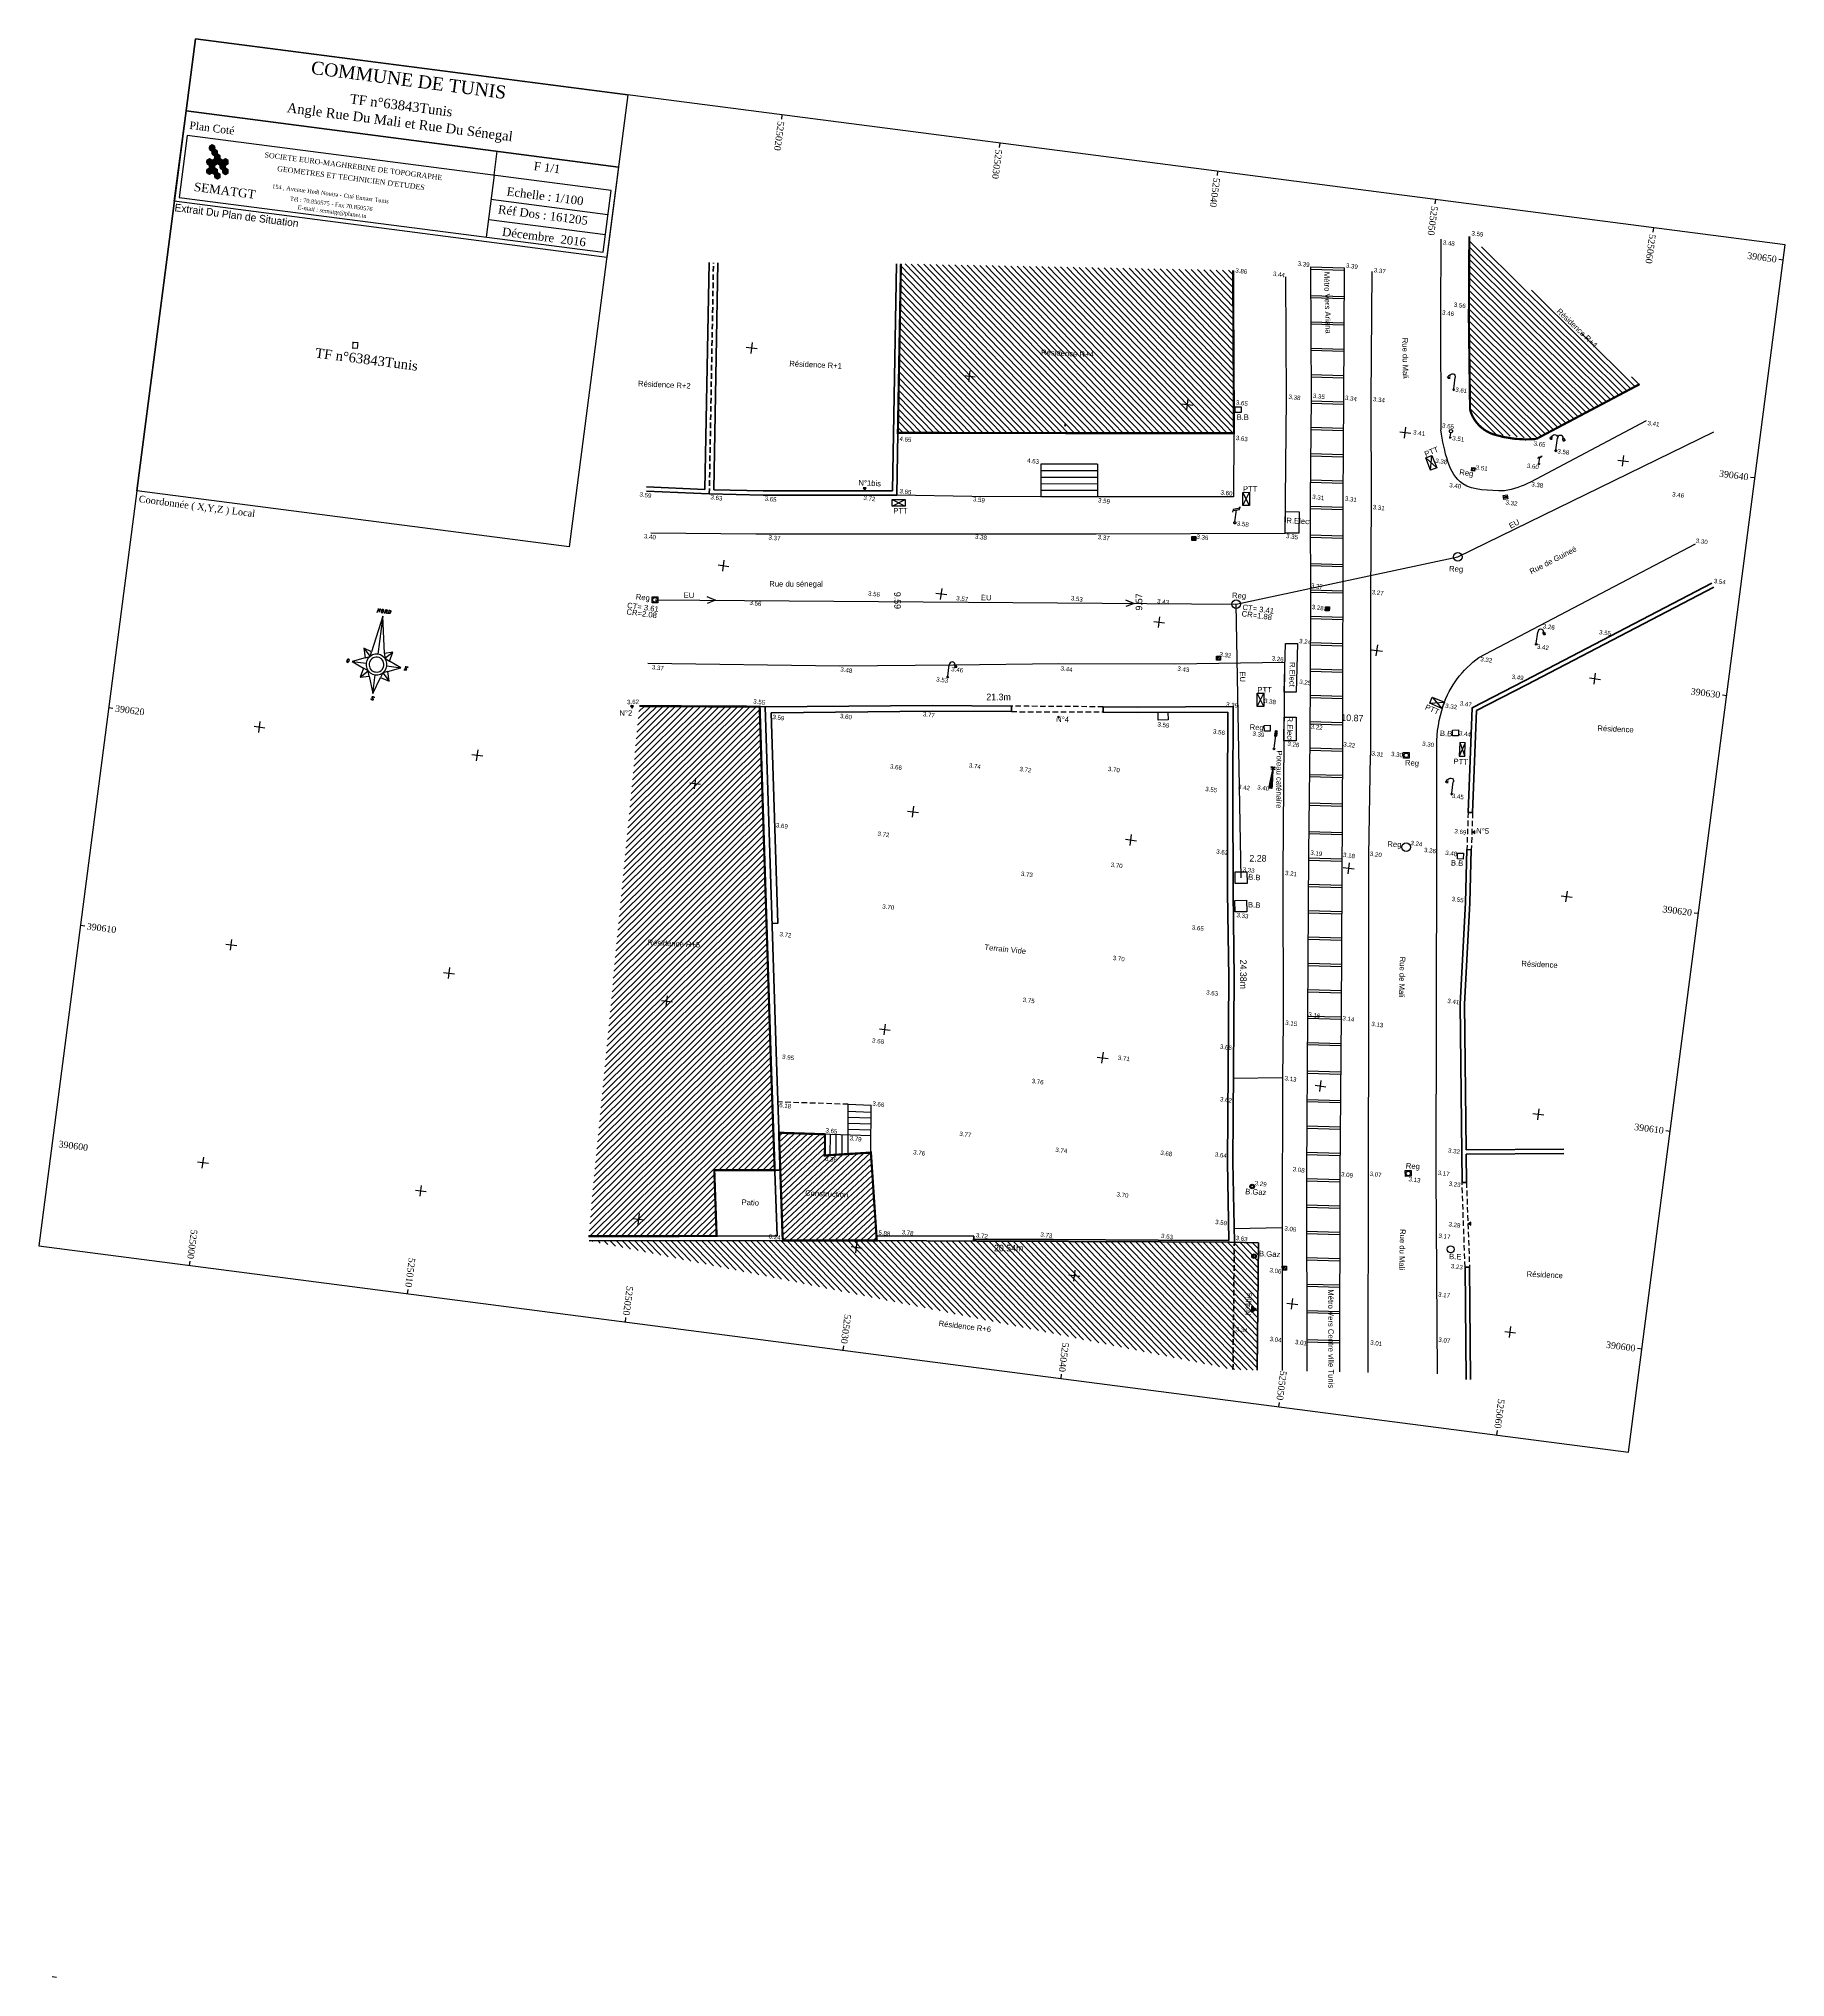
# Model space of a CAD drawing. Header units: millimetres. Extents: x 2804 to 3317, y 6834 to 7064.
# Drawn here: x 3237.6 to 3317.1, y 6917 to 7005.3 of the extents above; entities that cross this region are included whole.
import ezdxf
from ezdxf.enums import TextEntityAlignment as Align

# ---------------------------------------------------------------- set-up
doc = ezdxf.new("R2010")
doc.units = ezdxf.units.MM
doc.header["$PDMODE"] = 1
doc.linetypes.add('HIDDEN', pattern=[0.375, 0.25, -0.125])
for name, color, linetype, lineweight in [('Annotation', 7, 'Continuous', 30), ('Bati', 1, 'Continuous', 40), ('Bloc', 7, 'Continuous', 30), ('Béton', 7, 'Continuous', 30), ('cadre', 7, 'Continuous', 30), ('Carroyage(4)', 7, 'Continuous', 30), ('cotation', 3, 'Continuous', 30), ('Escalier', 250, 'Continuous', 30), ('F1', 7, 'Continuous', 30), ('Hachures', 8, 'Continuous', 20), ('Legende', 7, 'Continuous', 30), ('MiseEnPage', 7, 'Continuous', 30), ('Murs', 11, 'Continuous', 40), ('Nord', 7, 'Continuous', 30), ('Rail-Métro', 251, 'Continuous', 30), ('Regard', 7, 'Continuous', 30), ('sens regard', 5, 'Continuous', 30), ('TopoAlt_T', 3, 'Continuous', 30), ('Toponymie', 6, 'Continuous', 30), ('Trottoires', 140, 'Continuous', 30)]:
    doc.layers.add(name, color=color, linetype=linetype, lineweight=lineweight)
doc.styles.add('ROMANC', font='romantic.ttf')
doc.styles.add('SEMLTYPE', font='txt.shx')
doc.styles.add('sta', font='LBRITE.TTF')
doc.styles.add('style2', font='swiss.ttf')
doc.styles.add('Times 3.0', font='times.ttf', dxfattribs={"width": 0.99, "height": 0.3})
doc.linetypes.add('Conduite eau', pattern='A,4.5,-1,["o",SEMLTYPE,S=1.5,R=0,X=-1,Y=-0.5],0.666667,-0.333333,0.666667,-0.333333,0.666667,-0.333333,0.666667,-0.333333,0.666667,-0.333333', length=10.5)
doc.dimstyles.new('ISO-25', dxfattribs={"dimtxt": 0.3, "dimasz": 2.5, "dimexe": 1.25, "dimexo": 0.625, "dimtad": 0, "dimdsep": 46, "dimtxsty": 'sta', "dimblk": 'OBLIQUE', "dimcen": 2.5, "dimse1": 1, "dimse2": 1, "dimsd1": 1, "dimsd2": 1, "dimadec": 0, "dimazin": 0, "dimtfac": 1, "dimtmove": 0, "dimatfit": 3, "dimfxl": 1, "dimarcsym": 0})

# ---------------------------------------------------------------- blocks, each defined once
blk = doc.blocks.new('SY21')
for points in [[(-0.19, 0.63), (-0.19, 0.72), (0.19, 0.84), (0.19, 1), (0.19, 0.91), (-0.19, 0.78), (-0.19, 0.72)], [(0, 0.06), (0.01, 0.06), (0.04, 0.05), (0.05, 0.04), (0.06, 0.03), (0.06, 0), (0.06, -0.01), (0.06, -0.03), (0.04, -0.05), (0.03, -0.06), (0.01, -0.06), (-0.01, -0.06), (-0.03, -0.06), (-0.04, -0.05), (-0.06, -0.03), (-0.06, -0.01), (-0.06, 0), (-0.06, 0.03), (-0.05, 0.04), (-0.04, 0.05), (-0.01, 0.06), (0, 0.06), (0, 0.78)]]:
    blk.add_lwpolyline(points)
blk = doc.blocks.new('BL121', base_point=(1.5, 1))
for points in [[(1.5, 0.69), (1.2, 0.69), (1.2, 1.29), (1.8, 1.29), (1.8, 0.69), (1.5, 0.69)], [(1.41, 0.69), (1.41, 1.29)], [(1.6, 1.29), (1.6, 0.69)]]:
    blk.add_lwpolyline(points)
blk = doc.blocks.new('SY33')
at = {"layer": 'Bloc'}
blk.add_lwpolyline([(0, 0.06), (0.01, 0.06), (0.04, 0.05), (0.05, 0.04), (0.06, 0.03), (0.06, 0), (0.06, -0.01), (0.06, -0.03), (0.04, -0.05), (0.03, -0.06), (0.01, -0.06), (-0.01, -0.06), (-0.03, -0.06), (-0.04, -0.05), (-0.06, -0.03), (-0.06, -0.01), (-0.06, 0), (-0.06, 0.03), (-0.05, 0.04), (-0.04, 0.05), (-0.01, 0.06), (0, 0.06), (0, 0.59, -1.192835), (0.07, 0.98, -0.840272), (0, 0.59)], format="xyb", dxfattribs=at)
blk = doc.blocks.new('l004')
at = {"color": 0}
for points in [[(0, 0.1), (0, 1.5)], [(0.7, 1.4), (0.68, 1.24)], [(0.75, 1.38), (0.78, 1.23)], [(0.79, 1.39), (0.86, 1.25)], [(0.83, 1.42), (0.93, 1.3)], [(0.85, 1.46), (0.98, 1.37)]]:
    blk.add_lwpolyline(points, dxfattribs=at)
for centre, radius in [((0, 0), 0.1), ((0.75, 1.5), 0.112)]:
    blk.add_circle(centre, radius, dxfattribs=at)
blk.add_arc((0.35, 1.55), 0.354, 8.1301, 188.1301, dxfattribs=at)
blk = doc.blocks.new('t006')
at = {"color": 0}
blk.add_line((0, 0), (0, 0), dxfattribs=at)
for points in [[(0.13, -0.075), (0, 0.15), (-0.13, -0.075)], [(0.078, -0.045), (0, 0.09), (-0.078, -0.045)]]:
    blk.add_lwpolyline(points, close=True, dxfattribs=at)
blk.add_lwpolyline([(0, -0.045, 0.156, 0, 0), (0, 0.09, 0, 0, 0)], format="xyseb", dxfattribs=at)
blk = doc.blocks.new('BL2628', base_point=(1.34, 1))
for points in [[(1.25, 1.31), (1.51, 1.31), (1.6, 1.27), (1.63, 1.24), (1.66, 1.16), (1.66, 1.04), (1.63, 0.92), (1.57, 0.8), (1.51, 0.75), (1.45, 0.72), (1.34, 0.69), (1.07, 0.69)], [(1.19, 0.72), (1.09, 0.69)], [(1.19, 0.75), (1.13, 0.69)], [(1.34, 1.31), (1.16, 0.69)], [(1.37, 1.31), (1.19, 0.69)], [(1.19, 0.72), (1.28, 0.69)], [(1.4, 1.31), (1.22, 0.69)], [(1.22, 0.75), (1.25, 0.69)], [(1.28, 1.3), (1.36, 1.27)], [(1.31, 1.3), (1.34, 1.24)], [(1.51, 1.3), (1.57, 1.24), (1.6, 1.16), (1.6, 1.04), (1.57, 0.92), (1.51, 0.8), (1.42, 0.71), (1.34, 0.69)], [(1.42, 1.3), (1.36, 1.24)], [(1.45, 1.3), (1.36, 1.27)], [(1.57, 1.27), (1.6, 1.24), (1.63, 1.16), (1.63, 1.04), (1.6, 0.92), (1.54, 0.8), (1.48, 0.75)]]:
    blk.add_lwpolyline(points)
blk = doc.blocks.new('BL155', base_point=(1.5, 1))
for points in [[(1.5, 1.498), (1.417, 1.026), (1.312, 1.06), (1.343, 0.939), (1.188, 0.873), (1.343, 0.806), (1.312, 0.685), (1.428, 0.714), (1.5, 0.498), (1.572, 0.714), (1.688, 0.685), (1.657, 0.806), (1.812, 0.873), (1.657, 0.939), (1.688, 1.06), (1.583, 1.026), (1.5, 1.498)], [(1.5, 1.498), (1.5, 1.006)], [(1.312, 1.06), (1.406, 0.967)], [(1.343, 0.939), (1.406, 0.967), (1.417, 1.026)], [(1.583, 1.026), (1.593, 0.967), (1.657, 0.939)], [(1.593, 0.967), (1.687, 1.06)], [(1.187, 0.873), (1.367, 0.873)], [(1.312, 0.685), (1.406, 0.779)], [(1.427, 0.714), (1.406, 0.779), (1.343, 0.806)], [(1.594, 0.873), (1.594, 0.892), (1.58, 0.926), (1.567, 0.939), (1.553, 0.953), (1.52, 0.967), (1.5, 0.967), (1.48, 0.967), (1.447, 0.953), (1.433, 0.939), (1.42, 0.926), (1.406, 0.892), (1.406, 0.873), (1.406, 0.853), (1.42, 0.82), (1.433, 0.806), (1.447, 0.792), (1.48, 0.779), (1.5, 0.779), (1.52, 0.779), (1.553, 0.792), (1.567, 0.806), (1.58, 0.82), (1.594, 0.853), (1.594, 0.873)], [(1.657, 0.806), (1.593, 0.779), (1.572, 0.714)], [(1.593, 0.779), (1.687, 0.685)], [(1.633, 0.873), (1.812, 0.873)], [(1.5, 0.498), (1.5, 0.74)]]:
    blk.add_lwpolyline(points)
blk.add_lwpolyline([(1.633, 0.873, 1.002008), (1.367, 0.873, 1.002008), (1.633, 0.873)], format="xyb")
blk = doc.blocks.new('BL2643', base_point=(1.34, 1))
for points in [[(1.34, 1.27), (1.31, 1.21), (1.31, 1.16), (1.34, 1.1), (1.51, 1.01), (1.57, 0.95), (1.6, 0.89), (1.6, 0.8), (1.57, 0.74), (1.54, 0.71), (1.46, 0.69), (1.34, 0.69), (1.25, 0.71), (1.22, 0.74), (1.19, 0.8), (1.19, 0.86), (1.16, 0.69), (1.19, 0.75), (1.22, 0.75)], [(1.66, 1.24), (1.69, 1.24), (1.72, 1.31), (1.69, 1.13), (1.69, 1.19), (1.66, 1.24), (1.63, 1.27), (1.54, 1.31), (1.43, 1.31), (1.34, 1.27), (1.28, 1.22), (1.28, 1.13), (1.31, 1.07), (1.37, 1.01), (1.54, 0.92), (1.57, 0.86), (1.57, 0.78), (1.54, 0.72)], [(1.31, 1.13), (1.34, 1.07), (1.54, 0.95), (1.57, 0.89)]]:
    blk.add_lwpolyline(points)
blk = doc.blocks.new('BL2639', base_point=(1.32, 1))
for points in [[(1.46, 1.31), (1.37, 1.27), (1.31, 1.21), (1.25, 1.13), (1.22, 1.04), (1.19, 0.92), (1.19, 0.83), (1.22, 0.75), (1.25, 0.72), (1.31, 0.69), (1.4, 0.69), (1.48, 0.72), (1.54, 0.78), (1.6, 0.86), (1.63, 0.95), (1.66, 1.07), (1.66, 1.16), (1.63, 1.24), (1.6, 1.27), (1.54, 1.31), (1.46, 1.31)], [(1.34, 1.21), (1.28, 1.13), (1.25, 1.04), (1.22, 0.92), (1.22, 0.8), (1.25, 0.75)], [(1.46, 1.31), (1.4, 1.27), (1.34, 1.19), (1.31, 1.13), (1.28, 1.04), (1.25, 0.92), (1.25, 0.78), (1.28, 0.72), (1.31, 0.69)], [(1.4, 0.69), (1.46, 0.72), (1.51, 0.8), (1.54, 0.86), (1.57, 0.95), (1.6, 1.07), (1.6, 1.21), (1.57, 1.27), (1.54, 1.31)], [(1.51, 0.78), (1.57, 0.86), (1.6, 0.95), (1.63, 1.07), (1.63, 1.19), (1.6, 1.24)]]:
    blk.add_lwpolyline(points)
blk = doc.blocks.new('BL2638', base_point=(1.37, 1))
for points in [[(1.1, 0.69), (1.28, 0.69)], [(1.19, 0.72), (1.13, 0.69)], [(1.37, 1.31), (1.19, 0.72)], [(1.19, 0.72), (1.25, 0.69)], [(1.28, 1.31), (1.43, 1.31)], [(1.31, 1.31), (1.4, 1.27)], [(1.34, 1.31), (1.4, 1.24)], [(1.37, 1.31), (1.57, 0.69)], [(1.4, 1.31), (1.57, 0.78)], [(1.43, 1.31), (1.6, 0.78)], [(1.76, 1.27), (1.6, 0.78), (1.57, 0.69)], [(1.66, 1.31), (1.85, 1.31)], [(1.69, 1.31), (1.76, 1.27)], [(1.82, 1.31), (1.76, 1.27)]]:
    blk.add_lwpolyline(points)
blk = doc.blocks.new('BL2642', base_point=(1.35, 1))
for points in [[(1.1, 0.69), (1.34, 0.69)], [(1.22, 0.72), (1.12, 0.69)], [(1.22, 0.74), (1.16, 0.69)], [(1.37, 1.31), (1.19, 0.69)], [(1.4, 1.31), (1.22, 0.69)], [(1.22, 0.72), (1.31, 0.69)], [(1.43, 1.31), (1.25, 0.69)], [(1.25, 0.74), (1.28, 0.69)], [(1.28, 1.31), (1.6, 1.31), (1.69, 1.27), (1.73, 1.21), (1.73, 1.16), (1.69, 1.07), (1.66, 1.04), (1.57, 1.01), (1.34, 1.01)], [(1.31, 1.31), (1.4, 1.27)], [(1.34, 1.31), (1.37, 1.24)], [(1.46, 1.31), (1.4, 1.24)], [(1.48, 1.31), (1.4, 1.27)], [(1.45, 1.01), (1.51, 0.98), (1.54, 0.95), (1.6, 0.77), (1.63, 0.74), (1.66, 0.74), (1.69, 0.77)], [(1.54, 0.95), (1.57, 0.72), (1.6, 0.69), (1.66, 0.69), (1.69, 0.77), (1.69, 0.8)], [(1.6, 1.31), (1.63, 1.27), (1.66, 1.21), (1.66, 1.16), (1.63, 1.07), (1.57, 1.01)], [(1.6, 0.74), (1.63, 0.72), (1.66, 0.72)], [(1.66, 1.27), (1.69, 1.21), (1.69, 1.16), (1.66, 1.07), (1.63, 1.04)]]:
    blk.add_lwpolyline(points)
blk = doc.blocks.new('BL2629', base_point=(1.34, 1))
for points in [[(1.07, 0.69), (1.51, 0.69), (1.57, 0.83)], [(1.19, 0.72), (1.1, 0.69)], [(1.19, 0.75), (1.13, 0.69)], [(1.34, 1.31), (1.16, 0.69)], [(1.37, 1.31), (1.19, 0.69)], [(1.19, 0.72), (1.28, 0.69)], [(1.4, 1.31), (1.22, 0.69)], [(1.22, 0.75), (1.25, 0.69)], [(1.25, 1.31), (1.7, 1.31), (1.66, 1.13)], [(1.28, 1.3), (1.37, 1.27)], [(1.31, 1.3), (1.34, 1.24)], [(1.31, 1.01), (1.48, 1.01)], [(1.42, 1.3), (1.37, 1.24)], [(1.37, 1.27), (1.45, 1.3)], [(1.48, 1.04), (1.39, 1.01), (1.45, 0.98)], [(1.39, 0.69), (1.51, 0.72)], [(1.48, 1.07), (1.42, 1.01), (1.45, 0.95)], [(1.42, 0.69), (1.51, 0.75)], [(1.51, 1.13), (1.45, 0.89)], [(1.51, 1.13), (1.45, 1.01), (1.45, 0.89)], [(1.45, 0.69), (1.54, 0.77)], [(1.48, 0.69), (1.57, 0.83)], [(1.57, 1.3), (1.66, 1.27)], [(1.6, 1.3), (1.66, 1.24)], [(1.63, 1.3), (1.66, 1.19)], [(1.66, 1.3), (1.66, 1.13)]]:
    blk.add_lwpolyline(points)
blk = doc.blocks.new('nord')
at = {"layer": 'Nord'}
for name, p, xscale, yscale in [('BL2638', (-8.7, 61.5), 5.495999999984633, 5.495999999984633), ('BL2639', (-4.9, 61.5), 5.495999999984633, 5.495999999984633), ('BL2642', (-1.2, 61.5), 5.495999999984633, 5.495999999984633), ('BL2628', (2.6, 61.5), 5.495999999984633, 5.495999999984633), ('BL155', (-3.2, 16.5), 80, 80), ('BL2639', (-33.2, 6.5), 5.495999999984633, 5.495999999984633), ('BL2629', (26.8, 6.5), 5.495999999984633, 5.495999999984633), ('BL2643', (-3.2, -28.5), 5.495999999984633, 5.495999999984633)]:
    blk.add_blockref(name, p, dxfattribs=dict(at, xscale=xscale, yscale=yscale))
blk = doc.blocks.new('u004')
at = {"color": 0}
blk.add_lwpolyline([(-0.15, 0.15), (0.15, 0.15), (0.15, -0.15), (-0.15, -0.15), (-0.15, 0.15)], dxfattribs=at)
blk.add_circle((0, 0), 0.105, dxfattribs=at)
blk = doc.blocks.new('r008')
at = {"color": 0, "const_width": 0.124}
for points in [[(0, 2.2, 0.414214), (-0.07, 2.14, 1)], [(-0.07, 2.14, 0.414214), (0, 2.07, 1)], [(0, 1.7, 0.414214), (-0.07, 1.64, 1)], [(-0.07, 1.64, 0.414214), (0, 1.58, 1)], [(0, 1.83, 0.414214), (0.06, 1.89, 0.414214), (0, 1.95, 1)]]:
    blk.add_lwpolyline(points, format="xyb", dxfattribs=at)
at = {"color": 0}
blk.add_lwpolyline([(0, 0.1), (0, 2.26)], dxfattribs=at)
for centre, radius in [((0, 2.14), 0.124), ((0, 1.89), 0.124), ((0, 1.64), 0.124), ((0, 0), 0.1)]:
    blk.add_circle(centre, radius, dxfattribs=at)
blk = doc.blocks.new('e010')
at = {"color": 0}
for p, q in [((-0.12, 0.12), (0, 1.61)), ((-0.05, 0.12), (-0.12, 0.19)), ((-0.12, 0.12), (0.13, 0.12)), ((-0.12, -0.13), (-0.12, 0.12)), ((-0.11, 0.23), (0.1, 0.45)), ((-0.1, 0.43), (0.08, 0.61)), ((0.13, 0.12), (-0.1, 0.35)), ((0.11, 0.32), (-0.09, 0.52)), ((-0.08, 0.63), (0.07, 0.78)), ((0.09, 0.51), (-0.08, 0.68)), ((-0.06, 0.82), (0.06, 0.94)), ((0.08, 0.71), (-0.06, 0.85)), ((-0.05, 1.02), (0.04, 1.11)), ((0.06, 0.91), (-0.05, 1.01)), ((-0.05, 0.12), (0.11, 0.28)), ((-0.03, 1.21), (0.03, 1.27)), ((0.04, 1.1), (-0.03, 1.18)), ((-0.02, 1.41), (0.02, 1.44)), ((0.03, 1.3), (-0.02, 1.35)), ((0.01, 1.49), (-0.01, 1.51)), ((0, 1.61), (0, 1.61)), ((0, 1.61), (0.13, 0.12)), ((0.13, 0.12), (0.13, -0.13)), ((0.13, -0.13), (-0.12, -0.13))]:
    blk.add_line(p, q, dxfattribs=at)
for points in [[(0.2, 1.81), (-0.2, 1.81), (0.2, 1.61), (-0.2, 1.61)], [(0.05, 1.86), (0.2, 1.81), (0.05, 1.76)], [(0.13, 0.12), (-0.12, -0.13)], [(-0.12, 0.12), (0.13, -0.13)]]:
    blk.add_lwpolyline(points, dxfattribs=at)
blk = doc.blocks.new('*D238')
at = {"layer": 'Defpoints', "color": 0, "ltscale": 2, "transparency": 16777216}
for p in [(3270.708, 6975.309), (3270.708, 6974.867, 3.283), (3292.003, 6974.869, 3.283)]:
    blk.add_point(p, dxfattribs=at)
at = {"layer": 'cotation', "color": 0, "ltscale": 2, "transparency": 16777216, "insert": (3281.319, 6975.31), "char_height": 0.3, "attachment_point": 5, "rotation": 0.00367, "style": 'sta'}
blk.add_mtext('21.3m', dxfattribs=at)
blk = doc.blocks.new('_Oblique')
at = {"color": 0, "linetype": 'ByBlock', "lineweight": -2}
blk.add_line((-0.5, -0.5), (0.5, 0.5), dxfattribs=at)
blk = doc.blocks.new('*D239')
at = {"layer": 'Defpoints', "color": 0, "transparency": 16777216}
for p in [(3292.003, 6974.869, 3.283), (3292.052, 6950.492, 3.283), (3292.484, 6950.493)]:
    blk.add_point(p, dxfattribs=at)
at = {"layer": 'cotation', "color": 0, "transparency": 16777216, "insert": (3292.459, 6962.681), "char_height": 0.3, "attachment_point": 5, "rotation": 270.11578, "style": 'sta'}
blk.add_mtext('24.38m', dxfattribs=at)
blk = doc.blocks.new('*D240')
at = {"layer": 'Defpoints', "color": 0, "transparency": 16777216}
for p in [(3271.508, 6950.246), (3271.509, 6950.558, 3.283), (3292.052, 6950.492, 3.283)]:
    blk.add_point(p, dxfattribs=at)
at = {"layer": 'cotation', "color": 0, "transparency": 16777216, "insert": (3281.78, 6950.213), "char_height": 0.3, "attachment_point": 5, "rotation": 359.81525, "style": 'sta'}
blk.add_mtext('20.54m', dxfattribs=at)
blk = doc.blocks.new('*D242')
at = {"layer": 'Defpoints', "color": 0, "transparency": 16777216}
for p in [(3276.683, 6984.501, 3.592), (3276.748, 6974.908, 3.283), (3276.748, 6974.908)]:
    blk.add_point(p, dxfattribs=at)
at = {"layer": 'cotation', "color": 0, "transparency": 16777216, "insert": (3276.715, 6979.705), "char_height": 0.3, "attachment_point": 5, "rotation": 270.39035, "style": 'sta'}
blk.add_mtext('9.59', dxfattribs=at)
blk = doc.blocks.new('*D243')
at = {"layer": 'Defpoints', "color": 0, "transparency": 16777216}
for p in [(3292.003, 6974.825, 3.283), (3302.855, 6974.141), (3302.865, 6974.4, 3.535)]:
    blk.add_point(p, dxfattribs=at)
at = {"layer": 'cotation', "color": 0, "transparency": 16777216, "insert": (3297.424, 6974.354), "char_height": 0.3, "attachment_point": 5, "rotation": 357.75693, "style": 'sta'}
blk.add_mtext('10.87', dxfattribs=at)
blk = doc.blocks.new('*D244')
at = {"layer": 'Defpoints', "color": 0, "transparency": 16777216}
for p in [(3291.989, 6968.481, 3.283), (3294.272, 6968.464, 3.259), (3294.268, 6967.955)]:
    blk.add_point(p, dxfattribs=at)
at = {"layer": 'cotation', "color": 0, "transparency": 16777216, "insert": (3293.127, 6967.963), "char_height": 0.3, "attachment_point": 5, "rotation": 359.58658, "style": 'sta'}
blk.add_mtext('2.28', dxfattribs=at)
blk = doc.blocks.new('*D245')
at = {"layer": 'Defpoints', "color": 0, "transparency": 16777216}
for p in [(3287.543, 6984.422, 3.864), (3287.473, 6974.851, 3.283), (3287.677, 6974.85)]:
    blk.add_point(p, dxfattribs=at)
at = {"layer": 'cotation', "color": 0, "transparency": 16777216, "insert": (3287.713, 6979.635), "char_height": 0.3, "attachment_point": 5, "rotation": 89.57829, "style": 'sta'}
blk.add_mtext('9.57', dxfattribs=at)

msp = doc.modelspace()

# ---------------------------------------------------------------- hatches: boundary and pattern name
at = {"layer": 'Hachures'}
h = msp.add_hatch(dxfattribs=at)
h.set_pattern_fill('_U', color=256, scale=0.2, angle=-44.76677, style=0, pattern_type=0)
h.set_pattern_definition([(315.233228394, (-567626.71948, -312887.60499), (0.140844515914, 0.14199585324), [])])
h.paths.add_polyline_path([(3302.748, 6996.284), (3302.781, 6988.378), (3303.839, 6987.27), (3305.786, 6987.055), (3310.502, 6989.554)])
h = msp.add_hatch(dxfattribs=at)
h.set_pattern_fill('_U', color=256, scale=0.2, angle=-46.0384, style=0, pattern_type=0)
h.set_pattern_definition([(313.961597874, (-567626.71948, -312887.60499), (0.1439610458, 0.13883521632), [])])
h.paths.add_polyline_path([(3276.874, 6995.03), (3276.734, 6987.335), (3292.034, 6987.318), (3291.993, 6994.736)])
h = msp.add_hatch(dxfattribs=at)
h.set_pattern_fill('_U', color=256, scale=0.2, angle=44.7039, style=0, pattern_type=0)
h.set_pattern_definition([(44.703900622, (-567626.71948, -312887.60499), (-0.140688618296, 0.142150317207), [])])
h.paths.add_polyline_path([(3264.972, 6974.897), (3270.444, 6974.869), (3271.128, 6953.768), (3268.378, 6953.764), (3268.484, 6950.766), (3262.652, 6950.759)])
h = msp.add_hatch(dxfattribs=at)
h.set_pattern_fill('_U', color=256, scale=0.2, angle=43.11452, style=0, pattern_type=0)
h.set_pattern_definition([(43.114515917, (-567626.71948, -312887.60499), (-0.136691747753, 0.14599782908), [])])
h.paths.add_polyline_path([(3271.323, 6955.468), (3273.418, 6955.399), (3273.413, 6954.435), (3275.508, 6954.564), (3275.775, 6950.563), (3271.509, 6950.558), (3271.484, 6950.77)])
h = msp.add_hatch(dxfattribs=at)
h.set_pattern_fill('_USER', color=256, scale=0.2, angle=313.91131, style=0, pattern_type=0)
h.set_pattern_definition([(313.911305132, (-567626.71948, -312887.60499), (0.14408285626, 0.1387087976), [])])
h.paths.add_polyline_path([(3291.989, 6944.688), (3293.092, 6944.651), (3293.155, 6950.453), (3292.052, 6950.492), (3288.706, 6950.496), (3280.295, 6950.536), (3275.775, 6950.563), (3271.509, 6950.558), (3262.677, 6950.547)])

# ---------------------------------------------------------------- linework, layer by layer
at = {"color": 1, "const_width": 0.0522, "elevation": -178.68, "flags": 128}
msp.add_lwpolyline([(3251.932, 6991.456), (3252.152, 6991.444), (3252.137, 6991.195), (3251.918, 6991.196)], close=True, dxfattribs=at)
at = {"layer": 'Bati'}
for p, q in [((3276.734, 6987.335, 1.367), (3276.874, 6995.03, 4.238)), ((3276.483, 6984.505, 0.309), (3276.483, 6984.501, 0.307)), ((3268.378, 6953.764, 2.965), (3268.484, 6950.766, 2.965))]:
    msp.add_line(p, q, dxfattribs=at)
at = {"layer": 'Bati', "const_width": 0.1, "elevation": 0.303, "flags": 128}
msp.add_lwpolyline([(3302.748, 6996.284), (3302.727, 6992.531), (3302.781, 6988.378, 0.243821), (3303.839, 6987.27, 0.097871), (3305.786, 6987.055), (3310.502, 6989.554)], format="xyb", dxfattribs=at)
at = {"layer": 'Bati', "const_width": 0.1, "flags": 128}
for points, elevation in [([(3291.993, 6994.736), (3292.034, 6987.318), (3276.734, 6987.335), (3276.874, 6995.03)], 0.58), ([(3291.993, 6994.736), (3292.034, 6987.318)], 0.58), ([(3276.734, 6987.335), (3292.034, 6987.318)], 1.367)]:
    msp.add_lwpolyline(points, dxfattribs=dict(at, elevation=elevation))
msp.add_lwpolyline([(3264.972, 6974.897), (3270.444, 6974.869), (3270.955, 6958.694), (3271.128, 6953.768), (3268.378, 6953.764), (3268.484, 6950.766), (3262.652, 6950.759)], dxfattribs=at)
at = {"layer": 'Bati', "const_width": 0.1, "elevation": 2.9, "flags": 128}
msp.add_lwpolyline([(3271.323, 6955.468), (3273.418, 6955.399), (3273.413, 6954.435), (3275.508, 6954.564), (3275.775, 6950.563), (3271.509, 6950.558), (3271.484, 6950.77)], close=True, dxfattribs=at)
at = {"layer": 'Bati', "elevation": 2.965, "flags": 128}
msp.add_lwpolyline([(3271.378, 6953.768), (3268.378, 6953.764)], dxfattribs=at)
at = {"layer": 'Bloc', "color": 7}
for p, q in [((3301.263, 6985.747, 0.098), (3300.766, 6986.197, 0.098)), ((3300.984, 6985.638, 0.098), (3301.045, 6986.306, 0.098)), ((3276.469, 6984.001, 0.366), (3277.071, 6984.297, 0.366)), ((3276.471, 6984.301, 0.366), (3277.069, 6983.997, 0.366)), ((3292.74, 6984.029, 0.314), (3292.437, 6984.628, 0.314)), ((3292.74, 6984.029, 0.314), (3292.437, 6984.628, 0.314)), ((3292.44, 6984.028, 0.314), (3292.737, 6984.629, 0.314)), ((3292.44, 6984.028, 0.314), (3292.737, 6984.629, 0.314)), ((3293.392, 6974.879, 0.2), (3293.089, 6975.477, 0.2)), ((3293.092, 6974.877, 0.2), (3293.389, 6975.479, 0.2)), ((3300.943, 6975.027, -3.283), (3301.612, 6975.068, -3.283)), ((3301.06, 6975.303, -3.283), (3301.494, 6974.792, -3.283)), ((3302.565, 6973.221, 0.194), (3302.289, 6972.622, 0.194)), ((3302.312, 6973.231, 0.186), (3302.541, 6972.612, 0.194)), ((3274.466, 6954.5, 3.149), (3274.478, 6956.763, -4.128)), ((3274.475, 6956.175, 0.387), (3275.516, 6956.14, -0.451)), ((3274.476, 6956.445, 0.393), (3275.518, 6956.41, -0.445)), ((3274.478, 6956.763, 1.214), (3275.52, 6956.729, 0.377)), ((3275.512, 6955.33, -0.469), (3271.323, 6955.468, 2.9)), ((3275.512, 6955.33, -0.469), (3271.323, 6955.468, 2.9)), ((3273.413, 6954.435, 3.078), (3273.418, 6955.399, -0.023)), ((3273.656, 6954.45, 3.325), (3273.661, 6955.391, 0.297)), ((3273.926, 6954.466, 3.266), (3273.931, 6955.382, 0.321)), ((3274.196, 6954.483, 3.208), (3274.201, 6955.373, 0.345)), ((3274.472, 6955.634, 0.375), (3275.514, 6955.6, -0.463)), ((3274.473, 6955.905, 0.381), (3275.53, 6955.87, -0.469))]:
    msp.add_line(p, q, dxfattribs=at)
at = {"layer": 'Bloc', "color": 7, "linetype": 'HIDDEN'}
msp.add_line((3274.478, 6956.763, -4.128), (3271.269, 6956.869, 3.795), dxfattribs=at)
at = {"layer": 'Bloc'}
for points, elevation in [([(3292.09, 6988.52), (3292.358, 6988.525), (3292.362, 6988.262), (3292.095, 6988.257)], -3.332), ([(3292.09, 6988.52), (3292.358, 6988.525), (3292.362, 6988.262), (3292.095, 6988.257)], -3.332), ([(3265.543, 6979.863), (3265.811, 6979.867), (3265.815, 6979.604), (3265.548, 6979.6)], 0.274), ([(3293.415, 6974.014), (3293.682, 6974.019), (3293.687, 6973.756), (3293.419, 6973.751)], -1.623), ([(3294.313, 6974.39), (3294.866, 6974.386), (3294.859, 6973.309), (3294.307, 6973.313)], -0.023), ([(3299.741, 6972.781), (3300.009, 6972.786), (3300.013, 6972.523), (3299.746, 6972.518)], -0.022), ([(3302.476, 6968.193), (3302.468, 6967.926), (3302.205, 6967.934), (3302.213, 6968.201)], 0.149), ([(3292.086, 6967.341), (3292.621, 6967.35), (3292.63, 6966.824), (3292.095, 6966.815)], -0.055), ([(3292.076, 6966.05), (3292.611, 6966.059), (3292.62, 6965.533), (3292.085, 6965.524)], -0.05), ([(3292.076, 6966.05), (3292.611, 6966.059), (3292.62, 6965.533), (3292.085, 6965.524)], -0.05), ([(3292.076, 6966.05), (3292.611, 6966.059), (3292.62, 6965.533), (3292.085, 6965.524)], -0.05), ([(3292.076, 6966.05), (3292.611, 6966.059), (3292.62, 6965.533), (3292.085, 6965.524)], -0.05), ([(3299.832, 6953.744), (3300.1, 6953.748), (3300.104, 6953.485), (3299.837, 6953.481)], -0.198)]:
    msp.add_lwpolyline(points, close=True, dxfattribs=dict(at, elevation=elevation))
at = {"layer": 'Bloc', "color": 7, "flags": 128}
for points, elevation in [([(3300.984, 6985.638), (3300.766, 6986.197), (3301.045, 6986.306), (3301.263, 6985.747)], 0.098), ([(3300.984, 6985.638), (3300.766, 6986.197), (3301.045, 6986.306), (3301.263, 6985.747)], 0.098), ([(3276.471, 6984.301), (3277.071, 6984.297), (3277.069, 6983.997), (3276.469, 6984.001)], 0.366), ([(3292.44, 6984.028), (3292.437, 6984.628), (3292.737, 6984.629), (3292.74, 6984.029)], 0.314), ([(3292.44, 6984.028), (3292.437, 6984.628), (3292.737, 6984.629), (3292.74, 6984.029)], 0.314), ([(3294.378, 6983.749), (3294.999, 6983.743), (3294.99, 6982.765), (3294.368, 6982.771)], 0.055), ([(3293.092, 6974.877), (3293.089, 6975.477), (3293.389, 6975.479), (3293.392, 6974.879)], 0.2), ([(3301.06, 6975.303), (3301.612, 6975.068), (3301.494, 6974.792), (3300.943, 6975.027)], -3.283), ([(3301.982, 6973.802), (3302.249, 6973.807), (3302.254, 6973.544), (3301.986, 6973.539)], 0.106), ([(3302.565, 6973.221), (3302.312, 6973.231), (3302.289, 6972.622), (3302.541, 6972.612)], 0.194)]:
    msp.add_lwpolyline(points, close=True, dxfattribs=dict(at, elevation=elevation))
for points, elevation in [([(3294.386, 6977.748), (3294.932, 6977.745), (3294.866, 6975.531), (3294.321, 6975.534), (3294.386, 6977.748), (3294.386, 6977.748), (3294.932, 6977.745)], -0.042), ([(3273.413, 6954.435), (3275.508, 6954.564), (3275.52, 6956.729), (3275.52, 6956.729)], 3.078)]:
    msp.add_lwpolyline(points, dxfattribs=dict(at, elevation=elevation))
at = {"layer": 'Bloc', "linetype": 'HIDDEN', "flags": 128}
for points in [[(3281.901, 6974.642), (3286.084, 6974.63)], [(3286.086, 6974.862), (3281.902, 6974.892)]]:
    msp.add_lwpolyline(points, dxfattribs=at)
for points, elevation in [([(3302.695, 6970.056), (3302.636, 6968.364)], 0.252), ([(3302.895, 6970.049), (3302.836, 6968.357)], 0.252), ([(3302.556, 6949.351), (3302.415, 6953.206)], -0.052), ([(3302.615, 6953.208), (3302.756, 6949.352)], 0.252)]:
    msp.add_lwpolyline(points, dxfattribs=dict(at, elevation=elevation))
at = {"layer": 'Béton', "elevation": 0.58, "flags": 128}
for points in [[(3292.034, 6987.318), (3292.013, 6984.417), (3285.815, 6984.424)], [(3283.244, 6984.428), (3280.108, 6984.433), (3276.683, 6984.501)]]:
    msp.add_lwpolyline(points, dxfattribs=at)
at = {"layer": 'cadre', "color": 161, "linetype": 'Continuous', "true_color": 0x6ea5f2}
for p, q in [((3245.405, 7000.313, -178.68), (3245.555, 7000.429, -178.68)), ((3245.405, 7000.358, -178.68), (3245.491, 7000.423, -178.68)), ((3245.405, 7000.291, -178.68), (3245.571, 7000.419, -178.68)), ((3245.405, 7000.27, -178.68), (3245.587, 7000.41, -178.68)), ((3245.405, 7000.247, -178.68), (3245.603, 7000.4, -178.68)), ((3245.405, 7000.236, -178.68), (3245.611, 7000.395, -178.68)), ((3245.406, 7000.375, -178.68), (3245.405, 7000.235, -178.68)), ((3245.405, 7000.235, -178.68), (3245.526, 7000.163, -178.68)), ((3245.528, 7000.445, -178.68), (3245.406, 7000.375, -178.68)), ((3245.406, 7000.346, -178.68), (3245.53, 7000.444, -178.68)), ((3245.406, 7000.335, -178.68), (3245.539, 7000.438, -178.68)), ((3245.406, 7000.324, -178.68), (3245.546, 7000.434, -178.68)), ((3245.406, 7000.301, -178.68), (3245.562, 7000.424, -178.68)), ((3245.406, 7000.279, -178.68), (3245.579, 7000.415, -178.68)), ((3245.406, 7000.258, -178.68), (3245.596, 7000.406, -178.68)), ((3245.406, 7000.368, -178.68), (3245.439, 7000.394, -178.68)), ((3246.129, 6999.433, -178.68), (3245.406, 7000.365, -178.68)), ((3246.129, 6999.418, -178.68), (3245.406, 7000.351, -178.68)), ((3246.128, 6999.404, -178.68), (3245.406, 7000.337, -178.68)), ((3246.129, 6999.39, -178.68), (3245.406, 7000.322, -178.68)), ((3245.512, 7000.173, -178.68), (3245.406, 7000.307, -178.68)), ((3245.491, 7000.184, -178.68), (3245.406, 7000.293, -178.68)), ((3245.471, 7000.196, -178.68), (3245.406, 7000.279, -178.68)), ((3245.45, 7000.208, -178.68), (3245.406, 7000.266, -178.68)), ((3245.431, 7000.22, -178.68), (3245.406, 7000.252, -178.68)), ((3245.409, 7000.233, -178.68), (3245.406, 7000.238, -178.68)), ((3246.129, 6999.447, -178.68), (3245.408, 7000.376, -178.68)), ((3245.413, 7000.23, -178.68), (3245.619, 7000.391, -178.68)), ((3246.13, 6999.461, -178.68), (3245.417, 7000.38, -178.68)), ((3245.421, 7000.226, -178.68), (3245.627, 7000.386, -178.68)), ((3246.13, 6999.475, -178.68), (3245.423, 7000.385, -178.68)), ((3245.429, 7000.221, -178.68), (3245.637, 7000.381, -178.68)), ((3246.13, 6999.49, -178.68), (3245.431, 7000.389, -178.68)), ((3245.436, 7000.217, -178.68), (3245.644, 7000.377, -178.68)), ((3245.888, 6999.814, -178.68), (3245.439, 7000.395, -178.68)), ((3245.445, 7000.212, -178.68), (3245.649, 7000.369, -178.68)), ((3245.888, 6999.829, -178.68), (3245.446, 7000.399, -178.68)), ((3245.454, 7000.206, -178.68), (3245.65, 7000.359, -178.68)), ((3245.889, 6999.843, -178.68), (3245.455, 7000.402, -178.68)), ((3245.889, 6999.857, -178.68), (3245.462, 7000.408, -178.68)), ((3245.462, 7000.202, -178.68), (3245.649, 7000.347, -178.68)), ((3245.768, 7000.026, -178.68), (3245.469, 7000.411, -178.68)), ((3245.47, 7000.196, -178.68), (3245.65, 7000.336, -178.68)), ((3245.476, 7000.193, -178.68), (3245.649, 7000.326, -178.68)), ((3245.768, 7000.04, -178.68), (3245.477, 7000.415, -178.68)), ((3245.768, 7000.054, -178.68), (3245.485, 7000.421, -178.68)), ((3245.486, 7000.188, -178.68), (3245.648, 7000.314, -178.68)), ((3245.769, 7000.068, -178.68), (3245.492, 7000.424, -178.68)), ((3245.494, 7000.182, -178.68), (3245.649, 7000.304, -178.68)), ((3245.649, 7000.238, -178.68), (3245.5, 7000.429, -178.68)), ((3245.502, 7000.178, -178.68), (3245.649, 7000.292, -178.68)), ((3245.648, 7000.252, -178.68), (3245.508, 7000.434, -178.68)), ((3245.51, 7000.173, -178.68), (3245.649, 7000.281, -178.68)), ((3245.649, 7000.266, -178.68), (3245.515, 7000.438, -178.68)), ((3245.518, 7000.168, -178.68), (3245.649, 7000.271, -178.68)), ((3245.649, 7000.28, -178.68), (3245.523, 7000.441, -178.68)), ((3245.524, 7000.086, -178.68), (3245.685, 7000.211, -178.68)), ((3245.525, 7000.065, -178.68), (3245.702, 7000.201, -178.68)), ((3245.525, 7000.042, -178.68), (3245.718, 7000.191, -178.68)), ((3245.525, 7000.031, -178.68), (3245.726, 7000.186, -178.68)), ((3245.526, 7000.163, -178.68), (3245.525, 7000.023, -178.68)), ((3245.526, 7000.163, -178.68), (3245.648, 7000.259, -178.68)), ((3245.526, 7000.152, -178.68), (3245.649, 7000.248, -178.68)), ((3245.526, 7000.141, -178.68), (3245.649, 7000.237, -178.68)), ((3245.526, 7000.131, -178.68), (3245.653, 7000.229, -178.68)), ((3245.526, 7000.119, -178.68), (3245.662, 7000.225, -178.68)), ((3245.526, 7000.109, -178.68), (3245.67, 7000.22, -178.68)), ((3245.526, 7000.097, -178.68), (3245.678, 7000.215, -178.68)), ((3245.526, 7000.075, -178.68), (3245.694, 7000.205, -178.68)), ((3245.526, 7000.053, -178.68), (3245.71, 7000.195, -178.68)), ((3246.249, 6999.22, -178.68), (3245.526, 7000.152, -178.68)), ((3246.249, 6999.206, -178.68), (3245.526, 7000.138, -178.68)), ((3245.649, 7000.373, -178.68), (3245.528, 7000.445, -178.68)), ((3245.528, 7000.022, -178.68), (3245.735, 7000.182, -178.68)), ((3245.649, 7000.293, -178.68), (3245.535, 7000.441, -178.68)), ((3245.536, 7000.017, -178.68), (3245.743, 7000.177, -178.68)), ((3245.544, 7000.012, -178.68), (3245.751, 7000.172, -178.68)), ((3245.552, 7000.008, -178.68), (3245.759, 7000.168, -178.68)), ((3245.649, 7000.307, -178.68), (3245.555, 7000.428, -178.68)), ((3245.561, 7000.003, -178.68), (3245.765, 7000.163, -178.68)), ((3245.568, 6999.997, -178.68), (3245.77, 7000.154, -178.68)), ((3245.649, 7000.322, -178.68), (3245.576, 7000.416, -178.68)), ((3245.576, 6999.993, -178.68), (3245.768, 7000.143, -178.68)), ((3245.584, 6999.989, -178.68), (3245.77, 7000.132, -178.68)), ((3245.65, 7000.336, -178.68), (3245.596, 7000.405, -178.68)), ((3245.649, 7000.351, -178.68), (3245.617, 7000.392, -178.68)), ((3245.649, 7000.364, -178.68), (3245.637, 7000.381, -178.68)), ((3245.648, 7000.233, -178.68), (3245.649, 7000.373, -178.68)), ((3245.769, 7000.161, -178.68), (3245.648, 7000.233, -178.68)), ((3245.769, 7000.081, -178.68), (3245.656, 7000.228, -178.68)), ((3245.769, 7000.096, -178.68), (3245.676, 7000.216, -178.68)), ((3245.769, 7000.11, -178.68), (3245.697, 7000.204, -178.68)), ((3245.77, 7000.124, -178.68), (3245.717, 7000.192, -178.68)), ((3245.77, 7000.139, -178.68), (3245.736, 7000.18, -178.68)), ((3245.77, 7000.153, -178.68), (3245.757, 7000.168, -178.68)), ((3245.769, 7000.021, -178.68), (3245.769, 7000.161, -178.68)), ((3245.276, 6999.285, -178.68), (3245.924, 6999.787, -178.68)), ((3245.276, 6999.262, -178.68), (3245.94, 6999.778, -178.68)), ((3245.276, 6999.252, -178.68), (3245.948, 6999.773, -178.68)), ((3245.276, 6999.24, -178.68), (3245.644, 6999.526, -178.68)), ((3245.276, 6999.219, -178.68), (3245.643, 6999.503, -178.68)), ((3245.276, 6999.208, -178.68), (3245.643, 6999.492, -178.68)), ((3245.276, 6999.197, -178.68), (3245.643, 6999.481, -178.68)), ((3245.276, 6999.186, -178.68), (3245.643, 6999.469, -178.68)), ((3245.277, 6999.322, -178.68), (3245.276, 6999.182, -178.68)), ((3245.411, 6999.12, -178.68), (3245.276, 6999.293, -178.68)), ((3245.396, 6999.11, -178.68), (3245.276, 6999.265, -178.68)), ((3245.375, 6999.122, -178.68), (3245.276, 6999.251, -178.68)), ((3245.277, 6999.296, -178.68), (3245.916, 6999.793, -178.68)), ((3245.277, 6999.231, -178.68), (3245.642, 6999.515, -178.68)), ((3245.399, 6999.392, -178.68), (3245.277, 6999.322, -178.68)), ((3245.277, 6999.307, -178.68), (3245.346, 6999.362, -178.68)), ((3245.277, 6999.319, -178.68), (3245.295, 6999.333, -178.68)), ((3245.427, 6999.128, -178.68), (3245.277, 6999.321, -178.68)), ((3245.419, 6999.123, -178.68), (3245.277, 6999.307, -178.68)), ((3245.404, 6999.114, -178.68), (3245.277, 6999.279, -178.68)), ((3245.278, 6999.652, -178.68), (3245.45, 6999.784, -178.68)), ((3245.278, 6999.274, -178.68), (3245.931, 6999.783, -178.68)), ((3245.278, 6999.608, -178.68), (3245.483, 6999.765, -178.68)), ((3245.279, 6999.718, -178.68), (3245.401, 6999.813, -178.68)), ((3245.279, 6999.696, -178.68), (3245.419, 6999.805, -178.68)), ((3245.279, 6999.685, -178.68), (3245.426, 6999.798, -178.68)), ((3245.279, 6999.674, -178.68), (3245.434, 6999.794, -178.68)), ((3245.279, 6999.663, -178.68), (3245.442, 6999.79, -178.68)), ((3245.279, 6999.641, -178.68), (3245.459, 6999.78, -178.68)), ((3245.279, 6999.631, -178.68), (3245.467, 6999.775, -178.68)), ((3245.279, 6999.619, -178.68), (3245.475, 6999.771, -178.68)), ((3245.379, 6999.543, -178.68), (3245.279, 6999.674, -178.68)), ((3245.36, 6999.556, -178.68), (3245.279, 6999.66, -178.68)), ((3245.341, 6999.568, -178.68), (3245.279, 6999.646, -178.68)), ((3245.32, 6999.58, -178.68), (3245.279, 6999.632, -178.68)), ((3245.279, 6999.604, -178.68), (3245.4, 6999.532, -178.68)), ((3245.402, 6999.814, -178.68), (3245.28, 6999.745, -178.68)), ((3245.28, 6999.707, -178.68), (3245.41, 6999.808, -178.68)), ((3245.28, 6999.729, -178.68), (3245.349, 6999.783, -178.68)), ((3245.882, 6998.968, -178.68), (3245.28, 6999.745, -178.68)), ((3245.877, 6998.961, -178.68), (3245.28, 6999.73, -178.68)), ((3245.869, 6998.957, -178.68), (3245.28, 6999.716, -178.68)), ((3245.861, 6998.952, -178.68), (3245.28, 6999.702, -178.68)), ((3245.853, 6998.948, -178.68), (3245.28, 6999.688, -178.68)), ((3245.281, 6999.178, -178.68), (3245.643, 6999.46, -178.68)), ((3245.435, 6999.132, -178.68), (3245.284, 6999.326, -178.68)), ((3245.285, 6999.601, -178.68), (3245.49, 6999.76, -178.68)), ((3245.883, 6998.982, -178.68), (3245.287, 6999.748, -178.68)), ((3245.291, 6999.174, -178.68), (3245.643, 6999.448, -178.68)), ((3245.292, 6999.596, -178.68), (3245.499, 6999.757, -178.68)), ((3245.441, 6999.136, -178.68), (3245.292, 6999.332, -178.68)), ((3245.883, 6998.996, -178.68), (3245.295, 6999.753, -178.68)), ((3245.298, 6999.17, -178.68), (3245.643, 6999.438, -178.68)), ((3245.299, 6999.592, -178.68), (3245.508, 6999.752, -178.68)), ((3245.45, 6999.141, -178.68), (3245.299, 6999.335, -178.68)), ((3245.882, 6999.011, -178.68), (3245.303, 6999.757, -178.68)), ((3245.305, 6999.164, -178.68), (3245.643, 6999.426, -178.68)), ((3245.458, 6999.144, -178.68), (3245.307, 6999.34, -178.68)), ((3245.308, 6999.585, -178.68), (3245.515, 6999.746, -178.68)), ((3245.763, 6999.179, -178.68), (3245.311, 6999.762, -178.68)), ((3245.313, 6999.16, -178.68), (3245.642, 6999.415, -178.68)), ((3245.466, 6999.149, -178.68), (3245.315, 6999.345, -178.68)), ((3245.317, 6999.582, -178.68), (3245.523, 6999.741, -178.68)), ((3245.763, 6999.194, -178.68), (3245.318, 6999.766, -178.68)), ((3245.321, 6999.155, -178.68), (3245.642, 6999.404, -178.68)), ((3245.474, 6999.154, -178.68), (3245.321, 6999.348, -178.68)), ((3245.325, 6999.576, -178.68), (3245.575, 6999.772, -178.68)), ((3245.763, 6999.208, -178.68), (3245.327, 6999.77, -178.68)), ((3245.33, 6999.15, -178.68), (3245.643, 6999.393, -178.68)), ((3245.481, 6999.157, -178.68), (3245.33, 6999.353, -178.68)), ((3245.333, 6999.573, -178.68), (3245.627, 6999.8, -178.68)), ((3245.763, 6999.222, -178.68), (3245.334, 6999.774, -178.68)), ((3245.337, 6999.145, -178.68), (3245.648, 6999.385, -178.68)), ((3245.489, 6999.163, -178.68), (3245.337, 6999.358, -178.68)), ((3245.341, 6999.567, -178.68), (3245.857, 6999.967, -178.68)), ((3245.643, 6999.392, -178.68), (3245.341, 6999.779, -178.68)), ((3245.496, 6999.167, -178.68), (3245.344, 6999.361, -178.68)), ((3245.346, 6999.14, -178.68), (3245.656, 6999.381, -178.68)), ((3245.347, 6999.562, -178.68), (3245.865, 6999.963, -178.68)), ((3245.643, 6999.406, -178.68), (3245.349, 6999.783, -178.68)), ((3245.504, 6999.17, -178.68), (3245.353, 6999.366, -178.68)), ((3245.354, 6999.136, -178.68), (3245.664, 6999.376, -178.68)), ((3245.357, 6999.558, -178.68), (3245.873, 6999.959, -178.68)), ((3245.643, 6999.42, -178.68), (3245.357, 6999.788, -178.68)), ((3245.511, 6999.175, -178.68), (3245.361, 6999.37, -178.68)), ((3245.362, 6999.13, -178.68), (3245.672, 6999.372, -178.68)), ((3245.643, 6999.434, -178.68), (3245.364, 6999.793, -178.68)), ((3245.365, 6999.552, -178.68), (3245.882, 6999.954, -178.68)), ((3245.52, 6999.179, -178.68), (3245.369, 6999.375, -178.68)), ((3245.37, 6999.127, -178.68), (3245.679, 6999.367, -178.68)), ((3245.643, 6999.448, -178.68), (3245.372, 6999.797, -178.68)), ((3245.373, 6999.548, -178.68), (3245.889, 6999.949, -178.68)), ((3245.54, 6999.167, -178.68), (3245.376, 6999.379, -178.68)), ((3245.378, 6999.121, -178.68), (3245.688, 6999.362, -178.68)), ((3245.643, 6999.461, -178.68), (3245.379, 6999.802, -178.68)), ((3245.38, 6999.543, -178.68), (3245.889, 6999.938, -178.68)), ((3245.561, 6999.154, -178.68), (3245.383, 6999.383, -178.68)), ((3245.386, 6999.117, -178.68), (3245.696, 6999.357, -178.68)), ((3245.643, 6999.475, -178.68), (3245.388, 6999.805, -178.68)), ((3245.389, 6999.539, -178.68), (3245.89, 6999.927, -178.68)), ((3245.582, 6999.142, -178.68), (3245.391, 6999.387, -178.68)), ((3245.394, 6999.111, -178.68), (3245.704, 6999.352, -178.68)), ((3245.643, 6999.49, -178.68), (3245.395, 6999.809, -178.68)), ((3245.398, 6999.534, -178.68), (3245.889, 6999.916, -178.68)), ((3245.399, 6999.458, -178.68), (3245.889, 6999.838, -178.68)), ((3245.399, 6999.436, -178.68), (3245.889, 6999.815, -178.68)), ((3245.399, 6999.414, -178.68), (3245.898, 6999.802, -178.68)), ((3245.4, 6999.532, -178.68), (3245.399, 6999.392, -178.68)), ((3245.808, 6998.923, -178.68), (3245.399, 6999.448, -178.68)), ((3245.8, 6998.917, -178.68), (3245.399, 6999.435, -178.68)), ((3245.792, 6998.914, -178.68), (3245.399, 6999.42, -178.68)), ((3245.623, 6999.119, -178.68), (3245.399, 6999.406, -178.68)), ((3245.602, 6999.13, -178.68), (3245.399, 6999.392, -178.68)), ((3245.4, 6999.525, -178.68), (3245.889, 6999.905, -178.68)), ((3245.4, 6999.513, -178.68), (3245.89, 6999.894, -178.68)), ((3245.4, 6999.502, -178.68), (3245.889, 6999.882, -178.68)), ((3245.4, 6999.491, -178.68), (3245.889, 6999.872, -178.68)), ((3245.4, 6999.48, -178.68), (3245.889, 6999.86, -178.68)), ((3245.4, 6999.468, -178.68), (3245.888, 6999.849, -178.68)), ((3245.4, 6999.447, -178.68), (3245.888, 6999.827, -178.68)), ((3245.4, 6999.425, -178.68), (3245.891, 6999.806, -178.68)), ((3245.4, 6999.403, -178.68), (3245.907, 6999.796, -178.68)), ((3245.845, 6998.943, -178.68), (3245.4, 6999.518, -178.68)), ((3245.838, 6998.939, -178.68), (3245.4, 6999.504, -178.68)), ((3245.829, 6998.936, -178.68), (3245.4, 6999.49, -178.68)), ((3245.823, 6998.93, -178.68), (3245.4, 6999.476, -178.68)), ((3245.815, 6998.926, -178.68), (3245.4, 6999.462, -178.68)), ((3245.523, 6999.741, -178.68), (3245.402, 6999.814, -178.68)), ((3245.643, 6999.504, -178.68), (3245.405, 6999.812, -178.68)), ((3245.644, 6999.518, -178.68), (3245.426, 6999.8, -178.68)), ((3245.433, 6999.132, -178.68), (3245.712, 6999.348, -178.68)), ((3245.645, 6999.531, -178.68), (3245.445, 6999.787, -178.68)), ((3245.653, 6999.535, -178.68), (3245.466, 6999.775, -178.68)), ((3245.66, 6999.538, -178.68), (3245.485, 6999.764, -178.68)), ((3245.486, 6999.161, -178.68), (3245.721, 6999.342, -178.68)), ((3245.668, 6999.543, -178.68), (3245.507, 6999.751, -178.68)), ((3245.522, 6999.177, -178.68), (3245.729, 6999.337, -178.68)), ((3245.645, 6999.811, -178.68), (3245.523, 6999.741, -178.68)), ((3245.675, 6999.548, -178.68), (3245.523, 6999.743, -178.68)), ((3245.53, 7000.02, -178.68), (3245.525, 7000.027, -178.68)), ((3245.525, 7000.023, -178.68), (3245.646, 6999.952, -178.68)), ((3246.248, 6999.192, -178.68), (3245.526, 7000.124, -178.68)), ((3246.249, 6999.179, -178.68), (3245.526, 7000.11, -178.68)), ((3245.632, 6999.961, -178.68), (3245.526, 7000.096, -178.68)), ((3245.611, 6999.971, -178.68), (3245.526, 7000.082, -178.68)), ((3245.592, 6999.984, -178.68), (3245.526, 7000.069, -178.68)), ((3245.571, 6999.995, -178.68), (3245.526, 7000.055, -178.68)), ((3245.551, 7000.008, -178.68), (3245.526, 7000.041, -178.68)), ((3245.53, 6999.173, -178.68), (3245.736, 6999.333, -178.68)), ((3245.682, 6999.551, -178.68), (3245.533, 6999.747, -178.68)), ((3245.538, 6999.169, -178.68), (3245.744, 6999.328, -178.68)), ((3245.691, 6999.556, -178.68), (3245.54, 6999.751, -178.68)), ((3245.546, 6999.164, -178.68), (3245.753, 6999.324, -178.68)), ((3245.698, 6999.561, -178.68), (3245.548, 6999.755, -178.68)), ((3245.554, 6999.159, -178.68), (3245.761, 6999.318, -178.68)), ((3245.706, 6999.564, -178.68), (3245.555, 6999.76, -178.68)), ((3245.714, 6999.57, -178.68), (3245.562, 6999.764, -178.68)), ((3245.562, 6999.153, -178.68), (3245.763, 6999.31, -178.68)), ((3245.722, 6999.575, -178.68), (3245.571, 6999.769, -178.68)), ((3245.571, 6999.15, -178.68), (3245.763, 6999.298, -178.68)), ((3245.729, 6999.578, -178.68), (3245.578, 6999.773, -178.68)), ((3245.579, 6999.144, -178.68), (3245.763, 6999.287, -178.68)), ((3245.737, 6999.583, -178.68), (3245.586, 6999.776, -178.68)), ((3245.587, 6999.139, -178.68), (3245.763, 6999.276, -178.68)), ((3245.592, 6999.984, -178.68), (3245.768, 7000.121, -178.68)), ((3245.745, 6999.587, -178.68), (3245.592, 6999.781, -178.68)), ((3245.594, 6999.135, -178.68), (3245.763, 6999.265, -178.68)), ((3245.601, 6999.979, -178.68), (3245.769, 7000.109, -178.68)), ((3245.752, 6999.591, -178.68), (3245.601, 6999.786, -178.68)), ((3245.602, 6999.13, -178.68), (3245.763, 6999.254, -178.68)), ((3245.609, 6999.973, -178.68), (3245.769, 7000.098, -178.68)), ((3245.76, 6999.596, -178.68), (3245.609, 6999.789, -178.68)), ((3245.617, 6999.969, -178.68), (3245.769, 7000.087, -178.68)), ((3245.771, 6999.595, -178.68), (3245.617, 6999.794, -178.68)), ((3245.624, 6999.963, -178.68), (3245.769, 7000.076, -178.68)), ((3245.792, 6999.583, -178.68), (3245.624, 6999.799, -178.68)), ((3245.812, 6999.57, -178.68), (3245.632, 6999.804, -178.68)), ((3245.633, 6999.96, -178.68), (3245.769, 7000.065, -178.68)), ((3245.833, 6999.56, -178.68), (3245.64, 6999.808, -178.68)), ((3245.641, 6999.955, -178.68), (3245.768, 7000.054, -178.68)), ((3245.642, 6999.389, -178.68), (3245.643, 6999.53, -178.68)), ((3245.763, 6999.318, -178.68), (3245.642, 6999.389, -178.68)), ((3245.643, 6999.53, -178.68), (3245.765, 6999.598, -178.68)), ((3245.644, 6999.815, -178.68), (3245.85, 6999.973, -178.68)), ((3245.645, 6999.914, -178.68), (3245.776, 7000.015, -178.68)), ((3245.645, 6999.881, -178.68), (3245.801, 7000.002, -178.68)), ((3245.645, 6999.859, -178.68), (3245.817, 6999.991, -178.68)), ((3245.646, 6999.952, -178.68), (3245.645, 6999.811, -178.68)), ((3246.23, 6999.161, -178.68), (3245.645, 6999.913, -178.68)), ((3245.853, 6999.547, -178.68), (3245.645, 6999.815, -178.68)), ((3245.763, 6999.236, -178.68), (3245.645, 6999.386, -178.68)), ((3245.646, 6999.948, -178.68), (3245.768, 7000.044, -178.68)), ((3245.646, 6999.936, -178.68), (3245.768, 7000.032, -178.68)), ((3245.646, 6999.926, -178.68), (3245.769, 7000.021, -178.68)), ((3245.646, 6999.903, -178.68), (3245.785, 7000.012, -178.68)), ((3245.646, 6999.893, -178.68), (3245.792, 7000.005, -178.68)), ((3245.646, 6999.87, -178.68), (3245.808, 6999.996, -178.68)), ((3245.646, 6999.848, -178.68), (3245.825, 6999.987, -178.68)), ((3245.646, 6999.837, -178.68), (3245.833, 6999.983, -178.68)), ((3245.646, 6999.826, -178.68), (3245.842, 6999.978, -178.68)), ((3246.245, 6999.169, -178.68), (3245.646, 6999.942, -178.68)), ((3246.237, 6999.165, -178.68), (3245.646, 6999.927, -178.68)), ((3246.223, 6999.156, -178.68), (3245.646, 6999.899, -178.68)), ((3246.215, 6999.153, -178.68), (3245.646, 6999.884, -178.68)), ((3246.206, 6999.148, -178.68), (3245.646, 6999.87, -178.68)), ((3246.199, 6999.143, -178.68), (3245.646, 6999.857, -178.68)), ((3246.191, 6999.14, -178.68), (3245.646, 6999.843, -178.68)), ((3245.873, 6999.535, -178.68), (3245.646, 6999.829, -178.68)), ((3245.661, 6999.539, -178.68), (3245.956, 6999.768, -178.68)), ((3245.763, 6999.251, -178.68), (3245.667, 6999.374, -178.68)), ((3245.763, 6999.264, -178.68), (3245.686, 6999.363, -178.68)), ((3245.763, 6999.278, -178.68), (3245.707, 6999.351, -178.68)), ((3245.714, 6999.569, -178.68), (3245.964, 6999.763, -178.68)), ((3245.763, 6999.293, -178.68), (3245.727, 6999.338, -178.68)), ((3245.763, 6999.307, -178.68), (3245.748, 6999.327, -178.68)), ((3245.762, 6999.176, -178.68), (3245.763, 6999.318, -178.68)), ((3245.765, 6999.598, -178.68), (3245.972, 6999.759, -178.68)), ((3245.765, 6999.598, -178.68), (3245.887, 6999.527, -178.68)), ((3245.889, 6999.949, -178.68), (3245.769, 7000.021, -178.68)), ((3245.774, 6999.593, -178.68), (3245.98, 6999.755, -178.68)), ((3245.889, 6999.871, -178.68), (3245.776, 7000.015, -178.68)), ((3245.782, 6999.589, -178.68), (3245.988, 6999.748, -178.68)), ((3245.79, 6999.584, -178.68), (3245.997, 6999.745, -178.68)), ((3245.89, 6999.885, -178.68), (3245.796, 7000.004, -178.68)), ((3245.797, 6999.58, -178.68), (3246.006, 6999.739, -178.68)), ((3245.805, 6999.575, -178.68), (3246.028, 6999.746, -178.68)), ((3245.814, 6999.569, -178.68), (3246.08, 6999.776, -178.68)), ((3245.89, 6999.899, -178.68), (3245.817, 6999.991, -178.68)), ((3245.822, 6999.565, -178.68), (3246.132, 6999.806, -178.68)), ((3245.83, 6999.561, -178.68), (3246.139, 6999.801, -178.68)), ((3245.89, 6999.913, -178.68), (3245.837, 6999.98, -178.68)), ((3245.839, 6999.556, -178.68), (3246.148, 6999.795, -178.68)), ((3245.846, 6999.551, -178.68), (3246.157, 6999.791, -178.68)), ((3245.855, 6999.546, -178.68), (3246.165, 6999.786, -178.68)), ((3245.89, 6999.927, -178.68), (3245.858, 6999.968, -178.68)), ((3245.863, 6999.541, -178.68), (3246.172, 6999.782, -178.68)), ((3245.87, 6999.536, -178.68), (3246.18, 6999.777, -178.68)), ((3245.877, 6999.531, -178.68), (3246.188, 6999.772, -178.68)), ((3245.89, 6999.941, -178.68), (3245.878, 6999.956, -178.68)), ((3245.892, 6999.382, -178.68), (3245.884, 6999.39, -178.68)), ((3245.887, 6999.527, -178.68), (3245.885, 6999.386, -178.68)), ((3246.168, 6999.127, -178.68), (3245.885, 6999.491, -178.68)), ((3245.913, 6999.371, -178.68), (3245.885, 6999.404, -178.68)), ((3245.885, 6999.386, -178.68), (3246.006, 6999.315, -178.68)), ((3245.886, 6999.504, -178.68), (3246.214, 6999.758, -178.68)), ((3245.886, 6999.483, -178.68), (3246.229, 6999.749, -178.68)), ((3245.886, 6999.461, -178.68), (3246.245, 6999.738, -178.68)), ((3245.886, 6999.449, -178.68), (3246.253, 6999.734, -178.68)), ((3245.886, 6999.439, -178.68), (3246.253, 6999.723, -178.68)), ((3245.886, 6999.427, -178.68), (3246.253, 6999.711, -178.68)), ((3245.886, 6999.416, -178.68), (3246.253, 6999.701, -178.68)), ((3245.886, 6999.404, -178.68), (3246.252, 6999.69, -178.68)), ((3245.886, 6999.393, -178.68), (3246.253, 6999.679, -178.68)), ((3246.183, 6999.135, -178.68), (3245.886, 6999.519, -178.68)), ((3246.176, 6999.131, -178.68), (3245.886, 6999.504, -178.68)), ((3246.16, 6999.122, -178.68), (3245.886, 6999.475, -178.68)), ((3245.994, 6999.323, -178.68), (3245.886, 6999.461, -178.68)), ((3245.974, 6999.334, -178.68), (3245.886, 6999.447, -178.68)), ((3245.953, 6999.347, -178.68), (3245.886, 6999.433, -178.68)), ((3245.933, 6999.359, -178.68), (3245.886, 6999.419, -178.68)), ((3245.887, 6999.527, -178.68), (3246.197, 6999.768, -178.68)), ((3245.887, 6999.516, -178.68), (3246.205, 6999.762, -178.68)), ((3245.887, 6999.472, -178.68), (3246.237, 6999.743, -178.68)), ((3245.888, 6999.494, -178.68), (3246.22, 6999.753, -178.68)), ((3245.889, 6999.808, -178.68), (3245.889, 6999.949, -178.68)), ((3246.01, 6999.737, -178.68), (3245.889, 6999.808, -178.68)), ((3245.889, 6999.384, -178.68), (3246.252, 6999.667, -178.68)), ((3245.896, 6999.38, -178.68), (3246.253, 6999.655, -178.68)), ((3246.129, 6999.504, -178.68), (3245.897, 6999.803, -178.68)), ((3245.904, 6999.375, -178.68), (3246.252, 6999.645, -178.68)), ((3245.913, 6999.371, -178.68), (3246.253, 6999.633, -178.68)), ((3246.13, 6999.518, -178.68), (3245.918, 6999.792, -178.68)), ((3245.92, 6999.366, -178.68), (3246.252, 6999.622, -178.68)), ((3245.929, 6999.361, -178.68), (3246.13, 6999.517, -178.68)), ((3245.937, 6999.356, -178.68), (3246.131, 6999.506, -178.68)), ((3246.134, 6999.527, -178.68), (3245.938, 6999.779, -178.68)), ((3245.945, 6999.351, -178.68), (3246.13, 6999.495, -178.68)), ((3245.953, 6999.347, -178.68), (3246.13, 6999.483, -178.68)), ((3246.141, 6999.53, -178.68), (3245.958, 6999.767, -178.68)), ((3245.961, 6999.341, -178.68), (3246.129, 6999.473, -178.68)), ((3245.969, 6999.338, -178.68), (3246.13, 6999.461, -178.68)), ((3245.977, 6999.332, -178.68), (3246.129, 6999.45, -178.68)), ((3246.149, 6999.536, -178.68), (3245.979, 6999.755, -178.68)), ((3245.985, 6999.327, -178.68), (3246.13, 6999.439, -178.68)), ((3245.994, 6999.323, -178.68), (3246.129, 6999.427, -178.68)), ((3246.156, 6999.54, -178.68), (3245.999, 6999.744, -178.68)), ((3246.001, 6999.318, -178.68), (3246.129, 6999.416, -178.68)), ((3246.005, 6999.256, -178.68), (3246.153, 6999.37, -178.68)), ((3246.005, 6999.188, -178.68), (3246.201, 6999.34, -178.68)), ((3246.006, 6999.315, -178.68), (3246.005, 6999.174, -178.68)), ((3246.006, 6999.3, -178.68), (3246.129, 6999.394, -178.68)), ((3246.006, 6999.277, -178.68), (3246.137, 6999.38, -178.68)), ((3246.006, 6999.244, -178.68), (3246.161, 6999.364, -178.68)), ((3246.006, 6999.233, -178.68), (3246.17, 6999.36, -178.68)), ((3246.006, 6999.221, -178.68), (3246.178, 6999.355, -178.68)), ((3246.006, 6999.211, -178.68), (3246.185, 6999.35, -178.68)), ((3246.006, 6999.199, -178.68), (3246.193, 6999.346, -178.68)), ((3246.006, 6999.177, -178.68), (3246.209, 6999.336, -178.68)), ((3246.153, 6999.118, -178.68), (3246.006, 6999.306, -178.68)), ((3246.146, 6999.113, -178.68), (3246.006, 6999.292, -178.68)), ((3246.137, 6999.109, -178.68), (3246.006, 6999.278, -178.68)), ((3246.129, 6999.104, -178.68), (3246.006, 6999.264, -178.68)), ((3246.115, 6999.109, -178.68), (3246.006, 6999.25, -178.68)), ((3246.007, 6999.311, -178.68), (3246.129, 6999.405, -178.68)), ((3246.007, 6999.289, -178.68), (3246.129, 6999.383, -178.68)), ((3246.007, 6999.267, -178.68), (3246.145, 6999.373, -178.68)), ((3246.132, 6999.806, -178.68), (3246.01, 6999.737, -178.68)), ((3246.011, 6999.17, -178.68), (3246.218, 6999.331, -178.68)), ((3246.165, 6999.543, -178.68), (3246.014, 6999.739, -178.68)), ((3246.02, 6999.167, -178.68), (3246.226, 6999.327, -178.68)), ((3246.172, 6999.548, -178.68), (3246.021, 6999.743, -178.68)), ((3246.028, 6999.16, -178.68), (3246.234, 6999.322, -178.68)), ((3246.18, 6999.553, -178.68), (3246.029, 6999.747, -178.68)), ((3246.187, 6999.556, -178.68), (3246.036, 6999.752, -178.68)), ((3246.036, 6999.157, -178.68), (3246.242, 6999.316, -178.68)), ((3246.043, 6999.152, -178.68), (3246.25, 6999.312, -178.68)), ((3246.196, 6999.561, -178.68), (3246.044, 6999.755, -178.68)), ((3246.203, 6999.565, -178.68), (3246.051, 6999.76, -178.68)), ((3246.051, 6999.147, -178.68), (3246.25, 6999.301, -178.68)), ((3246.21, 6999.57, -178.68), (3246.059, 6999.765, -178.68)), ((3246.059, 6999.141, -178.68), (3246.25, 6999.29, -178.68)), ((3246.218, 6999.574, -178.68), (3246.067, 6999.768, -178.68)), ((3246.068, 6999.138, -178.68), (3246.25, 6999.278, -178.68)), ((3246.225, 6999.578, -178.68), (3246.075, 6999.773, -178.68)), ((3246.076, 6999.133, -178.68), (3246.25, 6999.268, -178.68)), ((3246.233, 6999.583, -178.68), (3246.083, 6999.778, -178.68)), ((3246.084, 6999.129, -178.68), (3246.25, 6999.255, -178.68)), ((3246.242, 6999.588, -178.68), (3246.09, 6999.781, -178.68)), ((3246.249, 6999.591, -178.68), (3246.098, 6999.786, -178.68)), ((3246.252, 6999.602, -178.68), (3246.105, 6999.79, -178.68)), ((3246.252, 6999.616, -178.68), (3246.113, 6999.794, -178.68)), ((3246.251, 6999.63, -178.68), (3246.121, 6999.799, -178.68)), ((3246.252, 6999.644, -178.68), (3246.127, 6999.803, -178.68)), ((3246.129, 6999.383, -178.68), (3246.13, 6999.525, -178.68)), ((3246.249, 6999.313, -178.68), (3246.129, 6999.383, -178.68)), ((3246.13, 6999.525, -178.68), (3246.252, 6999.594, -178.68)), ((3246.253, 6999.734, -178.68), (3246.132, 6999.806, -178.68)), ((3246.249, 6999.234, -178.68), (3246.139, 6999.379, -178.68)), ((3246.252, 6999.658, -178.68), (3246.143, 6999.799, -178.68)), ((3246.25, 6999.248, -178.68), (3246.159, 6999.366, -178.68)), ((3246.251, 6999.673, -178.68), (3246.164, 6999.787, -178.68)), ((3246.166, 6999.545, -178.68), (3246.252, 6999.611, -178.68)), ((3246.25, 6999.263, -178.68), (3246.18, 6999.354, -178.68)), ((3246.252, 6999.687, -178.68), (3246.184, 6999.774, -178.68)), ((3246.25, 6999.277, -178.68), (3246.2, 6999.342, -178.68)), ((3246.253, 6999.701, -178.68), (3246.205, 6999.762, -178.68)), ((3246.219, 6999.575, -178.68), (3246.252, 6999.601, -178.68)), ((3246.25, 6999.291, -178.68), (3246.22, 6999.33, -178.68)), ((3246.253, 6999.715, -178.68), (3246.225, 6999.75, -178.68)), ((3246.25, 6999.306, -178.68), (3246.24, 6999.317, -178.68)), ((3246.253, 6999.729, -178.68), (3246.246, 6999.738, -178.68)), ((3246.248, 6999.172, -178.68), (3246.249, 6999.313, -178.68)), ((3246.252, 6999.594, -178.68), (3246.253, 6999.734, -178.68)), ((3245.334, 6999.148, -178.68), (3245.276, 6999.224, -178.68)), ((3245.314, 6999.16, -178.68), (3245.276, 6999.21, -178.68)), ((3245.294, 6999.171, -178.68), (3245.276, 6999.195, -178.68)), ((3245.276, 6999.182, -178.68), (3245.397, 6999.11, -178.68)), ((3245.355, 6999.135, -178.68), (3245.277, 6999.238, -178.68)), ((3245.397, 6999.11, -178.68), (3245.519, 6999.18, -178.68)), ((3245.519, 6999.18, -178.68), (3245.64, 6999.107, -178.68)), ((3245.611, 6999.125, -178.68), (3245.762, 6999.243, -178.68)), ((3245.62, 6999.12, -178.68), (3245.763, 6999.232, -178.68)), ((3245.626, 6999.116, -178.68), (3245.763, 6999.221, -178.68)), ((3245.635, 6999.111, -178.68), (3245.763, 6999.21, -178.68)), ((3245.761, 6998.897, -178.68), (3245.638, 6999.053, -178.68)), ((3245.702, 6998.931, -178.68), (3245.638, 6999.011, -178.68)), ((3245.682, 6998.942, -178.68), (3245.638, 6998.997, -178.68)), ((3245.639, 6999.071, -178.68), (3245.771, 6999.173, -178.68)), ((3245.639, 6999.026, -178.68), (3245.803, 6999.152, -178.68)), ((3245.639, 6999.015, -178.68), (3245.811, 6999.148, -178.68)), ((3245.639, 6999.005, -178.68), (3245.819, 6999.143, -178.68)), ((3245.639, 6998.982, -178.68), (3245.834, 6999.134, -178.68)), ((3245.639, 6998.971, -178.68), (3245.843, 6999.129, -178.68)), ((3245.64, 6999.107, -178.68), (3245.639, 6998.968, -178.68)), ((3245.784, 6998.91, -178.68), (3245.639, 6999.096, -178.68)), ((3245.744, 6998.906, -178.68), (3245.639, 6999.04, -178.68)), ((3245.722, 6998.917, -178.68), (3245.639, 6999.026, -178.68)), ((3245.66, 6998.954, -178.68), (3245.639, 6998.983, -178.68)), ((3245.641, 6998.966, -178.68), (3245.639, 6998.968, -178.68)), ((3245.639, 6998.968, -178.68), (3245.76, 6998.896, -178.68)), ((3245.64, 6999.104, -178.68), (3245.762, 6999.199, -178.68)), ((3245.64, 6999.093, -178.68), (3245.763, 6999.187, -178.68)), ((3245.64, 6999.081, -178.68), (3245.762, 6999.176, -178.68)), ((3245.64, 6999.06, -178.68), (3245.779, 6999.167, -178.68)), ((3245.64, 6999.048, -178.68), (3245.787, 6999.163, -178.68)), ((3245.64, 6999.037, -178.68), (3245.795, 6999.158, -178.68)), ((3245.64, 6998.993, -178.68), (3245.827, 6999.139, -178.68)), ((3245.776, 6998.905, -178.68), (3245.64, 6999.081, -178.68)), ((3245.769, 6998.901, -178.68), (3245.64, 6999.067, -178.68)), ((3245.645, 6998.963, -178.68), (3245.852, 6999.125, -178.68)), ((3245.653, 6998.96, -178.68), (3245.86, 6999.119, -178.68)), ((3245.66, 6998.954, -178.68), (3245.868, 6999.115, -178.68)), ((3245.669, 6998.949, -178.68), (3245.876, 6999.109, -178.68)), ((3245.677, 6998.944, -178.68), (3245.883, 6999.105, -178.68)), ((3245.685, 6998.94, -178.68), (3245.884, 6999.094, -178.68)), ((3245.693, 6998.935, -178.68), (3245.883, 6999.083, -178.68)), ((3245.701, 6998.93, -178.68), (3245.883, 6999.071, -178.68)), ((3245.709, 6998.926, -178.68), (3245.883, 6999.061, -178.68)), ((3245.718, 6998.921, -178.68), (3245.883, 6999.049, -178.68)), ((3245.726, 6998.915, -178.68), (3245.883, 6999.039, -178.68)), ((3245.734, 6998.911, -178.68), (3245.883, 6999.027, -178.68)), ((3245.743, 6998.907, -178.68), (3245.883, 6999.016, -178.68)), ((3245.749, 6998.902, -178.68), (3245.883, 6999.005, -178.68)), ((3245.758, 6998.897, -178.68), (3245.883, 6998.993, -178.68)), ((3245.76, 6998.896, -178.68), (3245.882, 6998.964, -178.68)), ((3245.883, 6999.106, -178.68), (3245.762, 6999.176, -178.68)), ((3245.883, 6999.025, -178.68), (3245.766, 6999.174, -178.68)), ((3245.883, 6999.039, -178.68), (3245.787, 6999.163, -178.68)), ((3245.798, 6998.917, -178.68), (3245.883, 6998.982, -178.68)), ((3245.883, 6999.053, -178.68), (3245.807, 6999.15, -178.68)), ((3245.883, 6999.067, -178.68), (3245.828, 6999.138, -178.68)), ((3245.883, 6999.081, -178.68), (3245.848, 6999.126, -178.68)), ((3245.85, 6998.947, -178.68), (3245.882, 6998.971, -178.68)), ((3245.883, 6999.095, -178.68), (3245.869, 6999.114, -178.68)), ((3245.882, 6998.964, -178.68), (3245.883, 6999.106, -178.68)), ((3246.033, 6999.158, -178.68), (3246.005, 6999.193, -178.68)), ((3246.005, 6999.174, -178.68), (3246.127, 6999.103, -178.68)), ((3246.094, 6999.122, -178.68), (3246.006, 6999.236, -178.68)), ((3246.074, 6999.134, -178.68), (3246.006, 6999.221, -178.68)), ((3246.054, 6999.146, -178.68), (3246.006, 6999.207, -178.68)), ((3246.013, 6999.17, -178.68), (3246.006, 6999.179, -178.68)), ((3246.092, 6999.123, -178.68), (3246.249, 6999.245, -178.68)), ((3246.1, 6999.118, -178.68), (3246.25, 6999.233, -178.68)), ((3246.109, 6999.114, -178.68), (3246.249, 6999.222, -178.68)), ((3246.117, 6999.108, -178.68), (3246.249, 6999.211, -178.68)), ((3246.123, 6999.104, -178.68), (3246.249, 6999.2, -178.68)), ((3246.127, 6999.103, -178.68), (3246.248, 6999.172, -178.68)), ((3246.164, 6999.124, -178.68), (3246.248, 6999.19, -178.68)), ((3246.217, 6999.154, -178.68), (3246.249, 6999.179, -178.68))]:
    msp.add_line(p, q, dxfattribs=at)
at = {"layer": 'cadre', "linetype": 'Continuous'}
msp.add_line((3258.352, 6999.063, -178.68), (3258.494, 7000.158, -178.68), dxfattribs=at)
at = {"layer": 'cadre', "color": 7, "linetype": 'Continuous'}
msp.add_line((3258.352, 6999.063, -178.68), (3257.987, 6996.247, -178.68), dxfattribs=at)
at = {"layer": 'cadre'}
for p, q in [((3258.211, 6997.976, -178.68), (3263.536, 6997.286, -178.68)), ((3258.119, 6997.056, -178.68), (3263.418, 6996.369, -178.68))]:
    msp.add_line(p, q, dxfattribs=at)
at = {"layer": 'cadre', "color": 7, "elevation": -3.283}
msp.add_lwpolyline([(3244.756, 7005.28), (3264.447, 7002.726), (3261.769, 6982.146), (3242.087, 6984.698)], close=True, dxfattribs=at)
at = {"layer": 'cadre', "elevation": -3.283}
msp.add_lwpolyline([(3263.488, 6995.328), (3243.796, 6997.882), (3244.33, 7001.995), (3264.021, 6999.441)], close=True, dxfattribs=at)
at = {"layer": 'cadre', "color": 7, "elevation": -178.68}
msp.add_lwpolyline([(3264.021, 6999.441), (3244.33, 7001.995)], dxfattribs=at)
at = {"layer": 'cadre', "color": 7, "linetype": 'Continuous', "elevation": -3.283}
msp.add_lwpolyline([(3244.023, 6998.058), (3263.312, 6995.557), (3263.677, 6998.372), (3244.388, 7000.873)], close=True, dxfattribs=at)
at = {"layer": 'Carroyage(4)'}
for p, q in [((3271.458, 7001.817, -3.283), (3271.432, 7001.619, -3.283)), ((3281.374, 7000.531, -3.283), (3281.349, 7000.333, -3.283)), ((3291.291, 6999.245, -3.283), (3291.266, 6999.047, -3.283)), ((3301.208, 6997.959, -3.283), (3301.183, 6997.761, -3.283)), ((3311.125, 6996.673, -3.283), (3311.1, 6996.475, -3.283)), ((3317.037, 6995.199, -3.283), (3316.839, 6995.225, -3.283)), ((3270.049, 6990.957, -3.283), (3270.113, 6991.453, -3.283)), ((3269.833, 6991.237, -3.283), (3270.329, 6991.173, -3.283)), ((3279.75, 6989.951, -3.283), (3280.246, 6989.887, -3.283)), ((3279.966, 6989.671, -3.283), (3280.03, 6990.167, -3.283)), ((3289.667, 6988.665, -3.283), (3290.163, 6988.601, -3.283)), ((3289.883, 6988.385, -3.283), (3289.947, 6988.881, -3.283)), ((3299.584, 6987.379, -3.283), (3300.08, 6987.315, -3.283)), ((3299.8, 6987.099, -3.283), (3299.864, 6987.595, -3.283)), ((3309.501, 6986.093, -3.283), (3309.997, 6986.029, -3.283)), ((3309.717, 6985.813, -3.283), (3309.781, 6986.309, -3.283)), ((3315.751, 6985.282, -3.283), (3315.553, 6985.308, -3.283)), ((3268.547, 6981.32, -3.283), (3269.043, 6981.256, -3.283)), ((3268.763, 6981.04, -3.283), (3268.827, 6981.536, -3.283)), ((3278.464, 6980.034, -3.283), (3278.96, 6979.97, -3.283)), ((3278.68, 6979.754, -3.283), (3278.744, 6980.25, -3.283)), ((3288.597, 6978.468, -3.283), (3288.661, 6978.964, -3.283)), ((3288.381, 6978.748, -3.283), (3288.877, 6978.684, -3.283)), ((3298.298, 6977.462, -3.283), (3298.794, 6977.398, -3.283)), ((3298.514, 6977.182, -3.283), (3298.578, 6977.678, -3.283)), ((3308.431, 6975.896, -3.283), (3308.495, 6976.392, -3.283)), ((3308.215, 6976.176, -3.283), (3308.711, 6976.112, -3.283)), ((3240.808, 6974.833, -3.283), (3241.006, 6974.808, -3.283)), ((3314.465, 6975.365, -3.283), (3314.267, 6975.391, -3.283)), ((3247.427, 6973.975, -3.283), (3247.923, 6973.911, -3.283)), ((3247.643, 6973.695, -3.283), (3247.708, 6974.191, -3.283)), ((3257.56, 6972.409, -3.283), (3257.624, 6972.905, -3.283)), ((3257.344, 6972.689, -3.283), (3257.84, 6972.625, -3.283)), ((3267.261, 6971.403, -3.283), (3267.757, 6971.339, -3.283)), ((3267.477, 6971.123, -3.283), (3267.541, 6971.619, -3.283)), ((3277.394, 6969.837, -3.283), (3277.458, 6970.333, -3.283)), ((3277.178, 6970.117, -3.283), (3277.674, 6970.053, -3.283)), ((3287.095, 6968.831, -3.283), (3287.591, 6968.767, -3.283)), ((3287.311, 6968.551, -3.283), (3287.375, 6969.047, -3.283)), ((3297.012, 6967.545, -3.283), (3297.508, 6967.481, -3.283)), ((3297.228, 6967.265, -3.283), (3297.292, 6967.761, -3.283)), ((3306.929, 6966.259, -3.283), (3307.425, 6966.195, -3.283)), ((3307.145, 6965.979, -3.283), (3307.209, 6966.475, -3.283)), ((3239.522, 6964.916, -3.283), (3239.72, 6964.891, -3.283)), ((3313.179, 6965.448, -3.283), (3312.981, 6965.474, -3.283)), ((3246.141, 6964.058, -3.283), (3246.637, 6963.994, -3.283)), ((3246.357, 6963.778, -3.283), (3246.422, 6964.274, -3.283)), ((3256.058, 6962.772, -3.283), (3256.554, 6962.708, -3.283)), ((3256.274, 6962.492, -3.283), (3256.338, 6962.988, -3.283)), ((3265.975, 6961.486, -3.283), (3266.471, 6961.422, -3.283)), ((3266.191, 6961.206, -3.283), (3266.255, 6961.702, -3.283)), ((3276.108, 6959.92, -3.283), (3276.172, 6960.416, -3.283)), ((3275.892, 6960.2, -3.283), (3276.388, 6960.136, -3.283)), ((3285.809, 6958.914, -3.283), (3286.305, 6958.85, -3.283)), ((3286.025, 6958.634, -3.283), (3286.089, 6959.13, -3.283)), ((3295.942, 6957.348, -3.283), (3296.006, 6957.844, -3.283)), ((3295.726, 6957.628, -3.283), (3296.222, 6957.564, -3.283)), ((3305.643, 6956.342, -3.283), (3306.139, 6956.278, -3.283)), ((3305.859, 6956.062, -3.283), (3305.923, 6956.558, -3.283)), ((3311.893, 6955.531, -3.283), (3311.695, 6955.557, -3.283)), ((3245.071, 6953.861, -3.283), (3245.136, 6954.357, -3.283)), ((3244.855, 6954.141, -3.283), (3245.351, 6954.077, -3.283)), ((3254.772, 6952.855, -3.283), (3255.268, 6952.791, -3.283)), ((3254.988, 6952.575, -3.283), (3255.052, 6953.071, -3.283)), ((3264.905, 6951.289, -3.283), (3264.969, 6951.785, -3.283)), ((3264.689, 6951.569, -3.283), (3265.185, 6951.505, -3.283)), ((3274.606, 6950.283, -3.283), (3275.102, 6950.219, -3.283)), ((3274.822, 6950.003, -3.283), (3274.886, 6950.499, -3.283)), ((3244.496, 6949.423, -3.283), (3244.521, 6949.621, -3.283)), ((3284.523, 6948.997, -3.283), (3285.019, 6948.933, -3.283)), ((3284.739, 6948.717, -3.283), (3284.803, 6949.213, -3.283)), ((3254.413, 6948.137, -3.283), (3254.438, 6948.335, -3.283)), ((3294.44, 6947.711, -3.283), (3294.936, 6947.647, -3.283)), ((3294.656, 6947.431, -3.283), (3294.72, 6947.927, -3.283)), ((3264.33, 6946.851, -3.283), (3264.355, 6947.049, -3.283)), ((3304.357, 6946.425, -3.283), (3304.853, 6946.361, -3.283)), ((3304.573, 6946.145, -3.283), (3304.637, 6946.641, -3.283)), ((3274.247, 6945.565, -3.283), (3274.272, 6945.763, -3.283)), ((3310.607, 6945.615, -3.283), (3310.409, 6945.64, -3.283)), ((3284.164, 6944.279, -3.283), (3284.189, 6944.477, -3.283)), ((3294.081, 6942.993, -3.283), (3294.106, 6943.191, -3.283)), ((3303.998, 6941.707, -3.283), (3304.023, 6941.905, -3.283)), ((3238.236, 6917.043, -3.283), (3238.434, 6917.017, -3.283))]:
    msp.add_line(p, q, dxfattribs=at)
at = {"layer": 'Escalier'}
for p, q in [((3283.247, 6985.908, 1.343), (3283.244, 6984.428, 0.58)), ((3285.817, 6985.604, 1.067), (3283.246, 6985.608, 1.343)), ((3285.817, 6985.304, 1.067), (3283.246, 6985.308, 1.343)), ((3285.818, 6985.904, 1.067), (3283.247, 6985.908, 1.343)), ((3285.818, 6985.904, 1.067), (3285.815, 6984.424, 0.304)), ((3285.815, 6984.424, 0.304), (3283.244, 6984.428, 0.58)), ((3285.816, 6985.004, 1.067), (3283.245, 6985.008, 1.343)), ((3285.816, 6984.704, 1.067), (3283.245, 6984.708, 1.343))]:
    msp.add_line(p, q, dxfattribs=at)
at = {"layer": 'Escalier', "elevation": 0.304, "flags": 128}
msp.add_lwpolyline([(3289.029, 6974.606), (3289.031, 6974.262), (3288.581, 6974.26), (3288.579, 6974.604)], dxfattribs=at)
at = {"layer": 'F1', "color": 7}
for centre in [(3302.222, 6981.695, -3.283), (3292.131, 6979.531, 0.085), (3299.872, 6968.467, -0.043), (3299.872, 6968.467, -3.65)]:
    msp.add_circle(centre, 0.195, dxfattribs=at)
at = {"layer": 'MiseEnPage', "elevation": -3.283}
msp.add_lwpolyline([(3237.628, 6950.314), (3309.999, 6940.929), (3317.127, 6995.895), (3244.756, 7005.28)], close=True, dxfattribs=at)
msp.add_lwpolyline([(3237.628, 6950.314), (3309.999, 6940.929), (3317.127, 6995.895), (3244.756, 7005.28)], close=True, dxfattribs=at)
msp.add_lwpolyline([(3237.628, 6950.314), (3309.999, 6940.929), (3317.127, 6995.895), (3244.756, 7005.28)], close=True, dxfattribs=at)
at = {"layer": 'Murs'}
for p, q in [((3267.954, 6984.763, 0.385), (3268.141, 6995.087, 4.238)), ((3268.354, 6984.749, 0.383), (3268.541, 6995.079, 4.238)), ((3276.486, 6984.701, 0.382), (3276.674, 6995.034, 4.238)), ((3276.683, 6984.501, 0.309), (3276.734, 6987.335, 1.367)), ((3281.901, 6974.642, 0.561), (3281.902, 6974.892, 0.268)), ((3286.084, 6974.612, 0.293), (3286.086, 6974.862)), ((3302.695, 6970.056, 0.252), (3302.895, 6970.049, 0.252)), ((3302.636, 6968.364, 0.252), (3302.836, 6968.357, 0.252)), ((3271.27, 6965.011, 0.307), (3271.006, 6965.002, 2.965)), ((3302.599, 6954.688, -0.153), (3307.056, 6954.722, -3.283)), ((3302.601, 6954.488, -0.153), (3307.057, 6954.522, -3.283)), ((3302.415, 6953.206, -0.057), (3302.615, 6953.208, 0.252)), ((3280.184, 6950.537, 0.733), (3280.188, 6950.766, -0.192)), ((3302.556, 6949.351, -0.052), (3302.756, 6949.352, -0.052)), ((3302.556, 6949.351, -0.052), (3302.606, 6944.226, -3.283)), ((3302.756, 6949.352, -0.052), (3302.806, 6944.228, -3.283))]:
    msp.add_line(p, q, dxfattribs=at)
at = {"layer": 'Murs', "linetype": 'HIDDEN'}
msp.add_line((3268.15, 6984.554, 0.348), (3268.341, 6995.083, 4.238), dxfattribs=at)
at = {"layer": 'Murs', "flags": 128}
for points, elevation in [([(3265.289, 6984.677), (3268.15, 6984.554), (3270.597, 6984.495), (3276.683, 6984.501)], 0.309), ([(3265.298, 6984.877), (3267.954, 6984.763)], 0.309), ([(3268.354, 6984.749), (3270.599, 6984.695), (3276.486, 6984.701)], 0.309), ([(3313.782, 6980.491), (3305.259, 6976.043), (3302.881, 6974.816), (3302.695, 6970.056)], 0.252), ([(3313.875, 6980.313), (3305.351, 6975.866), (3303.077, 6974.692), (3302.895, 6970.049)], 0.252), ([(3271.234, 6950.77), (3270.955, 6958.694), (3270.444, 6974.869)], 2.965), ([(3271.484, 6950.77), (3271.205, 6958.703), (3270.694, 6974.867)], 2.965), ([(3270.963, 6974.592), (3271.27, 6965.011), (3271.27, 6965.011)], 0.307), ([(3302.636, 6968.364), (3302.567, 6965.949), (3302.328, 6961.329), (3302.415, 6953.206)], 0.252), ([(3302.836, 6968.357), (3302.767, 6965.941), (3302.528, 6961.325), (3302.599, 6954.688)], 0.252), ([(3302.601, 6954.488), (3302.615, 6953.208)], 0.252), ([(3302.601, 6954.488), (3302.615, 6953.208)], 0.252), ([(3271.234, 6950.77), (3262.652, 6950.759)], 2.965), ([(3275.762, 6950.768), (3280.188, 6950.766)], 2.965), ([(3280.185, 6950.611), (3283.803, 6950.607), (3288.59, 6950.572), (3291.801, 6950.566)], 2.965), ([(3293.092, 6944.651), (3293.155, 6950.453)], 0.055)]:
    msp.add_lwpolyline(points, dxfattribs=dict(at, elevation=elevation))
for points in [[(3281.902, 6974.892), (3278.302, 6974.919), (3270.708, 6974.867), (3264.972, 6974.897)], [(3281.901, 6974.642), (3278.302, 6974.669), (3270.963, 6974.592), (3270.963, 6974.592)], [(3291.801, 6950.566), (3291.737, 6954.127), (3291.797, 6962.527), (3291.745, 6966.419), (3291.732, 6970.936), (3291.752, 6974.617), (3287.659, 6974.6), (3286.084, 6974.612)], [(3292.052, 6950.492), (3291.987, 6954.128), (3292.047, 6962.528), (3291.995, 6966.421), (3291.982, 6970.936), (3292.003, 6974.869), (3287.659, 6974.85), (3286.086, 6974.862)], [(3271.509, 6950.558), (3262.677, 6950.547)], [(3291.852, 6950.492), (3288.706, 6950.496), (3280.295, 6950.536), (3275.775, 6950.563), (3271.509, 6950.558)], [(3291.852, 6950.492), (3293.155, 6950.453)]]:
    msp.add_lwpolyline(points, dxfattribs=at)
at = {"layer": 'Murs', "linetype": 'HIDDEN', "elevation": 0.055, "flags": 128}
msp.add_lwpolyline([(3291.989, 6944.688), (3292.052, 6950.492)], dxfattribs=at)
at = {"layer": 'Rail-Métro'}
for p, q in [((3295.517, 6994.896, 0.107), (3297.054, 6994.85, 0.103)), ((3295.514, 6994.796, 0.107), (3297.051, 6994.75, 0.103)), ((3295.522, 6993.495, 0.107), (3297.042, 6993.45, 0.103)), ((3295.525, 6993.595, 0.107), (3297.045, 6993.55, 0.103)), ((3295.53, 6992.294, 0.107), (3297.035, 6992.25, 0.103)), ((3295.533, 6992.394, 0.107), (3297.038, 6992.35, 0.103)), ((3295.537, 6991.094, 0.107), (3297.027, 6991.049, 0.103)), ((3295.54, 6991.193, 0.107), (3297.03, 6991.149, 0.103)), ((3295.545, 6989.893, 0.107), (3297.02, 6989.849, 0.103)), ((3295.548, 6989.993, 0.107), (3297.023, 6989.949, 0.103)), ((3295.55, 6988.692, 0.107), (3297.013, 6988.649, 0.103)), ((3295.553, 6988.792, 0.107), (3297.015, 6988.749, 0.103)), ((3295.537, 6987.492, 0.107), (3297.007, 6987.448, 0.102)), ((3295.54, 6987.592, 0.107), (3297.01, 6987.548, 0.102)), ((3295.525, 6986.292, 0.107), (3297.002, 6986.248, 0.102)), ((3295.528, 6986.392, 0.107), (3297.005, 6986.348, 0.102)), ((3295.516, 6985.192, 0.107), (3296.999, 6985.148, 0.102)), ((3295.513, 6985.092, 0.107), (3296.996, 6985.048, 0.102)), ((3295.504, 6983.891, 0.106), (3296.992, 6983.847, 0.102)), ((3295.507, 6983.991, 0.106), (3296.995, 6983.947, 0.102)), ((3295.509, 6982.691, 0.106), (3296.993, 6982.647, 0.102)), ((3295.509, 6982.591, 0.106), (3296.992, 6982.547, 0.102)), ((3295.511, 6981.39, 0.106), (3296.99, 6981.346, 0.102)), ((3295.511, 6981.29, 0.106), (3296.99, 6981.246, 0.102)), ((3295.512, 6980.189, 0.106), (3296.988, 6980.146, 0.102)), ((3295.513, 6980.089, 0.106), (3296.988, 6980.046, 0.102)), ((3295.512, 6978.989, 0.106), (3296.986, 6978.945, 0.102)), ((3295.512, 6978.889, 0.106), (3296.986, 6978.845, 0.102)), ((3295.507, 6977.789, 0.106), (3296.984, 6977.745, 0.102)), ((3295.507, 6977.689, 0.106), (3296.984, 6977.645, 0.102)), ((3295.502, 6976.588, 0.106), (3296.982, 6976.544, 0.102)), ((3295.502, 6976.488, 0.106), (3296.982, 6976.444, 0.102)), ((3295.497, 6975.388, 0.106), (3296.98, 6975.344, 0.102)), ((3295.497, 6975.288, 0.106), (3296.98, 6975.244, 0.102)), ((3295.492, 6974.187, 0.106), (3296.978, 6974.143, 0.101)), ((3295.492, 6974.087, 0.106), (3296.978, 6974.043, 0.101)), ((3295.484, 6972.887, 0.106), (3296.975, 6972.843, 0.101)), ((3295.485, 6972.987, 0.106), (3296.975, 6972.943, 0.101)), ((3295.471, 6971.687, 0.106), (3296.969, 6971.642, 0.101)), ((3295.472, 6971.787, 0.106), (3296.97, 6971.743, 0.101)), ((3295.457, 6970.387, 0.105), (3296.963, 6970.342, 0.101)), ((3295.458, 6970.487, 0.105), (3296.964, 6970.442, 0.101)), ((3295.443, 6969.087, 0.105), (3296.957, 6969.042, 0.101)), ((3295.444, 6969.187, 0.105), (3296.957, 6969.142, 0.101)), ((3295.432, 6967.986, 0.105), (3296.952, 6967.941, 0.101)), ((3295.432, 6967.886, 0.105), (3296.951, 6967.841, 0.101)), ((3295.424, 6966.786, 0.105), (3296.946, 6966.741, 0.101)), ((3295.424, 6966.686, 0.105), (3296.946, 6966.641, 0.101)), ((3295.425, 6965.486, 0.105), (3296.94, 6965.441, 0.101)), ((3295.428, 6965.586, 0.105), (3296.94, 6965.541, 0.101)), ((3295.43, 6964.285, 0.105), (3296.934, 6964.24, 0.101)), ((3295.433, 6964.385, 0.105), (3296.935, 6964.34, 0.101)), ((3295.417, 6963.085, 0.105), (3296.928, 6963.04, 0.101)), ((3295.42, 6963.185, 0.105), (3296.929, 6963.14, 0.101)), ((3295.405, 6961.885, 0.105), (3296.923, 6961.84, 0.101)), ((3295.408, 6961.985, 0.105), (3296.923, 6961.94, 0.101)), ((3295.393, 6960.684, 0.105), (3296.916, 6960.639, 0.1)), ((3295.396, 6960.784, 0.105), (3296.917, 6960.739, 0.1)), ((3295.387, 6959.584, 0.105), (3296.906, 6959.539, 0.1)), ((3295.384, 6959.484, 0.105), (3296.905, 6959.439, 0.1)), ((3295.367, 6958.184, 0.105), (3296.892, 6958.139, 0.1)), ((3295.368, 6958.284, 0.105), (3296.893, 6958.239, 0.1)), ((3295.359, 6956.984, 0.105), (3296.881, 6956.939, 0.1)), ((3295.359, 6956.884, 0.105), (3296.88, 6956.839, 0.1)), ((3295.351, 6955.783, 0.105), (3296.868, 6955.738, 0.1)), ((3295.351, 6955.683, 0.105), (3296.868, 6955.638, 0.1)), ((3295.343, 6954.583, 0.104), (3296.858, 6954.538, 0.1)), ((3295.343, 6954.483, 0.104), (3296.857, 6954.438, 0.1)), ((3295.337, 6953.383, 0.104), (3296.848, 6953.338, 0.1)), ((3295.337, 6953.283, 0.104), (3296.848, 6953.238, 0.1)), ((3295.333, 6952.082, 0.104), (3296.847, 6952.037, 0.1)), ((3295.336, 6952.182, 0.104), (3296.847, 6952.138, 0.1)), ((3295.341, 6950.982, 0.104), (3296.845, 6950.937, 0.1)), ((3295.341, 6950.882, 0.104), (3296.845, 6950.837, 0.1)), ((3295.343, 6949.781, 0.104), (3296.844, 6949.737, 0.1)), ((3295.343, 6949.681, 0.104), (3296.844, 6949.637, 0.1)), ((3295.344, 6948.581, 0.104), (3296.842, 6948.536, 0.1)), ((3295.344, 6948.48, 0.104), (3296.842, 6948.436, 0.1)), ((3295.346, 6947.38, 0.104), (3296.841, 6947.336, 0.1)), ((3295.346, 6947.28, 0.104), (3296.84, 6947.236, 0.1)), ((3295.348, 6946.05, -0.27), (3296.839, 6946.006, -0.274)), ((3295.348, 6945.95, -0.27), (3296.839, 6945.906, -0.274))]:
    msp.add_line(p, q, dxfattribs=at)
at = {"layer": 'Rail-Métro', "flags": 128}
for points, elevation in [([(3295.517, 6994.896), (3295.554, 6988.939), (3295.507, 6984.314), (3295.514, 6979.343), (3295.489, 6973.356), (3295.434, 6968.203), (3295.385, 6960.812), (3295.337, 6953.64), (3295.35, 6944.615)], 0.107), ([(3297.054, 6994.85), (3297.016, 6988.863), (3296.995, 6984.312), (3296.976, 6973.079), (3296.918, 6960.839), (3296.849, 6953.523), (3296.837, 6944.582)], 0.103)]:
    msp.add_lwpolyline(points, dxfattribs=dict(at, elevation=elevation))
at = {"layer": 'Regard'}
for centre, radius in [((3265.679, 6979.733, 0.324), 0.1), ((3299.877, 6972.652, 0.027), 0.1), ((3299.968, 6953.614, -0.148), 0.1), ((3292.862, 6953.021, 3.178), 0.101), ((3292.862, 6953.021, 3.178), 0.0656), ((3292.946, 6949.851, 3.138), 0.101), ((3292.946, 6949.851, 3.138), 0.0656), ((3301.896, 6950.16, -0.113), 0.16)]:
    msp.add_circle(centre, radius, dxfattribs=at)
at = {"layer": 'sens regard', "linetype": 'Conduite eau'}
for p, q in [((3268.045, 6979.878, 0.324), (3268.435, 6979.712, 0.324)), ((3268.435, 6979.712, 0.324), (3268.052, 6979.573, 0.324)), ((3287.098, 6979.733, 0.324), (3287.487, 6979.567, 0.324)), ((3287.487, 6979.567, 0.324), (3287.104, 6979.427, 0.324))]:
    msp.add_line(p, q, dxfattribs=at)
at = {"layer": 'sens regard', "linetype": 'Conduite eau', "ltscale": 0.1, "flags": 128}
for points, elevation in [([(3265.679, 6979.733), (3292.131, 6979.531), (3302.222, 6981.695), (3313.884, 6987.381)], 0.324), ([(3292.357, 6967.081), (3292.131, 6979.531)], 0.043)]:
    msp.add_lwpolyline(points, dxfattribs=dict(at, elevation=elevation))
at = {"layer": 'Trottoires'}
for p, q in [((3294.24, 6957.971, -0.156), (3292.014, 6957.932)), ((3294.232, 6951.137, -0.225), (3292.042, 6951.097))]:
    msp.add_line(p, q, dxfattribs=at)
at = {"layer": 'Trottoires', "flags": 128}
for points, elevation in [([(3301.448, 6996.15), (3301.441, 6992.726), (3301.443, 6987.473)], 0.198), ([(3265.489, 6982.78), (3270.276, 6982.74), (3280.185, 6982.744), (3285.768, 6982.736), (3294.368, 6982.771), (3294.426, 6988.912), (3294.395, 6994.443)], 0.118), ([(3298.313, 6994.68), (3298.265, 6988.896), (3298.286, 6984.061)], 0.09), ([(3298.286, 6984.061), (3298.243, 6980.003), (3298.256, 6972.661)], 0.09), ([(3294.329, 6976.885), (3289.346, 6976.802), (3284.062, 6976.816), (3279.248, 6976.757), (3274.071, 6976.719), (3265.359, 6976.836)], -0.024), ([(3294.329, 6976.885), (3294.307, 6973.313), (3294.263, 6967.32), (3294.271, 6960.501), (3294.24, 6957.971), (3294.232, 6951.137), (3294.229, 6949.305), (3294.229, 6944.639)], -0.024), ([(3298.137, 6944.554), (3298.155, 6953.537), (3298.172, 6960.656), (3298.178, 6968.082), (3298.256, 6972.661)], -0.269)]:
    msp.add_lwpolyline(points, dxfattribs=dict(at, elevation=elevation))
for points, elevation in [([(3310.802, 6987.888), (3305.537, 6985.098, -0.082294), (3304.341, 6984.697)], 0.125), ([(3301.306, 6944.485), (3301.235, 6953.585), (3301.271, 6968.193), (3301.263, 6973.092, -0.081797), (3301.561, 6974.919, -0.158964), (3303.187, 6977.103), (3313.045, 6982.285)], -0.213)]:
    msp.add_lwpolyline(points, format="xyb", dxfattribs=dict(at, elevation=elevation))
at = {"layer": 'Trottoires'}
msp.add_spline([(3304.341, 6984.697, 0.076), (3302.448, 6985.019, 0.113), (3301.443, 6987.473, 0.126)], degree=3, dxfattribs=at)

# ---------------------------------------------------------------- block references
at = {"rotation": 352.6113051324832}
for name, p, xscale, yscale, zscale in [('r008', (3293.855, 6972.946, 31.804), 0.375, 0.375, 0.375), ('e010', (3293.7, 6971.217, 0.132), 0.5, 0.5, 0.5)]:
    msp.add_blockref(name, p, dxfattribs=dict(at, xscale=xscale, yscale=yscale, zscale=zscale))
at = {"layer": 'Bloc', "color": 7, "yscale": 0.375}
for p, xscale, zscale, rotation in [((3302.034, 6989.306, 197.084), -0.375, 0.5, 352.6113051324832), ((3306.688, 6986.529, 0.302), -0.375, 0.5000000000000002, 352.6113051324832), ((3306.688, 6986.529, 0.302), 0.375, 0.5000000000000002, 352.6113051324832), ((3305.792, 6977.704, 0.135), 0.375, 0.5, 352.6113051324832), ((3279.002, 6976.216, -1.557), 0.375, 0.5, 352.6113051324832), ((3301.947, 6970.894, 0.163), -0.3750000000000144, 0.5, 352.6113209939967)]:
    msp.add_blockref('l004', p, dxfattribs=dict(at, xscale=xscale, zscale=zscale, rotation=rotation))
at = {"layer": 'Bloc', "color": 251}
for p, xscale, yscale, zscale, rotation in [((3284.35, 6987.677, 213), 0.2500000000446427, 0.2500000000446427, 0.2500000000446427, 300.3502678799684), ((3275.226, 6984.793, 429.283), 0.5000000000892855, 0.5000000000892855, 0.5000000000892855, 300.3502678799684), ((3264.636, 6974.874, 429.283), 0.5000000000892855, 0.5000000000892855, 0.5000000000892855, 300.3502678799684), ((3284.055, 6974.402, 213), 0.2500000000242943, 0.2500000000242943, 0.2500000000242943, 237.7808489538099), ((3302.964, 6969.151, 213), 0.5000000000460579, 0.5000000000460579, 0.5000000000460579, 332.6153112483111), ((3302.783, 6951.33, 213), 0.5000000000460579, 0.5000000000460579, 0.5000000000460579, 332.6153112483111)]:
    msp.add_blockref('t006', p, dxfattribs=dict(at, xscale=xscale, yscale=yscale, zscale=zscale, rotation=rotation))
at = {"layer": 'Bloc', "color": 8, "linetype": 'Continuous', "xscale": 0.375, "yscale": 0.375, "zscale": 0.75, "rotation": 352.6113051324832}
msp.add_blockref('SY33', (3301.876, 6987.116, 33.563), dxfattribs=at)
at = {"layer": 'Bloc', "color": 8}
for p, xscale, yscale, zscale, rotation in [((3305.914, 6985.921, 22.133), 0.375, 0.375, 0.2500000000000002, 352.6113051324832), ((3292.075, 6983.243, 51.175), 0.7499999999980423, 0.7499999999980423, 0.5, 353.1940575772708)]:
    msp.add_blockref('SY21', p, dxfattribs=dict(at, xscale=xscale, yscale=yscale, zscale=zscale, rotation=rotation))
at = {"layer": 'Bloc', "color": 7, "linetype": 'Continuous'}
for p, xscale, yscale, zscale, rotation in [((3304.393, 6984.406, 0.04), 0.3048192000150653, 0.3048192000150653, 0.6096383999999941, 279.0197640955206), ((3290.197, 6982.527, -0.815), 0.304819199990722, 0.304819199990722, 0.6096383999999941, 89.79368012020021), ((3296.281, 6979.323, -1.657), 0.3048192000105291, 0.3048192000105291, 0.6096383999999941, 88.5006895915766), ((3291.326, 6977.074, -3.731), 0.304819200017814, 0.304819200017814, 0.6096383999999941, 180.8473104263644), ((3294.329, 6949.303, -1.754), 0.3048192000177092, 0.3048192000177092, 0.6096383999999939, 181.3686329768064)]:
    msp.add_blockref('BL121', p, dxfattribs=dict(at, xscale=xscale, yscale=yscale, zscale=zscale, rotation=rotation))
at = {"layer": 'Bloc', "color": 251, "rotation": 148.3859878430539}
msp.add_blockref('t006', (3292.909, 6947.43, 861.848), dxfattribs=at)
at = {"layer": 'Regard', "xscale": 0.5, "yscale": 0.5, "zscale": 0.5, "rotation": 352.6113051324832}
msp.add_blockref('u004', (3302.925, 6985.679, 0.224), dxfattribs=at)
at = {"layer": 'Toponymie', "xscale": 0.04446750040395549, "yscale": 0.04446750040395549, "zscale": 0.2223375018372167, "rotation": 352.5393832375282}
msp.add_blockref('nord', (3253.106, 6976.486, -3.283), dxfattribs=at)

# ---------------------------------------------------------------- texts
at = {"layer": 'Annotation', "style": 'Times 3.0', "width": 0.99}
msp.add_text('Coordonnée ( X,Y,Z ) Local', height=0.31321, rotation=352.61131, dxfattribs=at).set_placement((3242.166, 6984.181, -354.077))
at = {"layer": 'cadre', "linetype": 'Continuous', "style": 'ROMANC'}
for s, height, p in [('COMMUNE DE TUNIS', 0.59196, (3258.901, 7002.829, -178.68)), ('Angle Rue Du Mali et Rue Du Sénegal', 0.43849, (3259.201, 7000.824, -178.68)), ('TF n°63843Tunis', 0.43849, (3256.455, 7001.95, -178.68)), ('Plan Coté', 0.3475, (3246.53, 7001.086, -178.68))]:
    msp.add_text(s, height=height, rotation=352.61131, dxfattribs=at).set_placement(p, align=Align.MIDDLE_RIGHT)
for s, height, p in [('SOCIETE EURO-MAGHREBINE DE TOPOGRAPHE', 0.23692, (3247.894, 6999.883, -177.871)), ("GEOMETRES ET TECHNICIEN D'ETUDES", 0.23692, (3248.469, 6999.258, -177.871)), ('154 , Avenue Hedi Nouira - Cité Ennasr Tunis', 0.18797, (3248.243, 6998.472, -178.68)), ('Tél : 70.850575 - Fax 70.850576', 0.18797, (3249.053, 6997.912, -178.68)), ('E-mail : sematgt@planet.tn', 0.18797, (3249.405, 6997.521, -178.68))]:
    msp.add_text(s, height=height, rotation=352.61131, dxfattribs=at).set_placement(p)
at = {"layer": 'cadre', "color": 7, "linetype": 'Continuous', "style": 'ROMANC'}
msp.add_text('F 1/1', height=0.3843, rotation=352.61131, dxfattribs=at).set_placement((3261.365, 6999.34, -178.68), align=Align.MIDDLE_RIGHT)
at = {"layer": 'cadre', "color": 161, "linetype": 'Continuous', "true_color": 0x6ea5f2, "style": 'ROMANC'}
msp.add_text('SEMATGT', height=0.3952, rotation=352.61131, dxfattribs=at).set_placement((3246.094, 6998.367, -221.273), align=Align.MIDDLE)
at = {"layer": 'cadre', "color": 7, "linetype": 'Continuous', "style": 'ROMANC'}
for s, p in [('Echelle : 1/100', (3260.678, 6998.12, -178.68)), ('Réf Dos : 161205', (3260.582, 6997.267, -178.68)), ('Décembre  2016', (3260.63, 6996.265, -178.68))]:
    msp.add_text(s, height=0.38425, rotation=352.61131, dxfattribs=at).set_placement(p, align=Align.MIDDLE)
at = {"layer": 'cadre', "color": 1, "linetype": 'Continuous', "style": 'ROMANC'}
msp.add_text('TF n°63843Tunis', height=0.43849, rotation=352.61131, dxfattribs=at).set_placement((3254.88, 6990.38, -178.68), align=Align.MIDDLE_RIGHT)
at = {"layer": 'Carroyage(4)', "style": 'Times 3.0', "width": 0.99}
for s, rotation, p in [('525020', 262.61131, (3271.27, 7001.539, -3.283)), ('525030', 262.61131, (3281.187, 7000.253, -3.283)), ('525040', 262.61131, (3291.104, 6998.967, -3.283)), ('525050', 262.61131, (3301.021, 6997.681, -3.283)), ('525060', 262.61131, (3310.938, 6996.395, -3.283)), ('390620', 352.61131, (3241.086, 6974.646, -3.283)), ('390610', 352.61131, (3239.8, 6964.729, -3.283)), ('390600', 352.61131, (3238.514, 6954.812, -3.283))]:
    msp.add_text(s, height=0.3, rotation=rotation, dxfattribs=at).set_placement(p)
for s, rotation, p in [('390650', 352.61131, (3316.72, 6995.089, -3.283)), ('390640', 352.61131, (3315.434, 6985.172, -3.283)), ('390630', 352.61131, (3314.148, 6975.255, -3.283)), ('390620', 352.61131, (3312.862, 6965.338, -3.283)), ('390610', 352.61131, (3311.576, 6955.421, -3.283)), ('525000', 262.61131, (3244.386, 6949.74, -3.283)), ('525010', 262.61131, (3254.303, 6948.454, -3.283)), ('525020', 262.61131, (3264.219, 6947.168, -3.283)), ('525030', 262.61131, (3274.136, 6945.882, -3.283)), ('525040', 262.61131, (3284.053, 6944.596, -3.283)), ('390600', 352.61131, (3310.29, 6945.504, -3.283)), ('525050', 262.61131, (3293.97, 6943.31, -3.283)), ('525060', 262.61131, (3303.887, 6942.024, -3.283))]:
    msp.add_text(s, height=0.3, rotation=rotation, dxfattribs=at).set_placement(p, align=Align.RIGHT)
at = {"layer": 'Legende', "style": 'sta'}
msp.add_text('Extrait Du Plan de Situation', height=0.34749, rotation=352.61131, dxfattribs=at).set_placement((3243.793, 6997.432, -178.68))
at = {"layer": 'TopoAlt_T', "color": 7, "style": 'style2'}
for s, rotation, p in [('3.48', 352.61131, (3301.556, 6996.11, 0.198)), ('3.59', 352.61131, (3302.861, 6996.532, 0.303)), ('3.39', 352.61131, (3294.948, 6995.151, 0.107)), ('3.39', 352.61131, (3297.146, 6995.06, 0.103)), ('3.37', 352.61131, (3298.415, 6994.849, 0.09)), ('3.86', 352.61131, (3292.111, 6994.837, 0.58)), ('3.44', 352.61131, (3293.825, 6994.684, 0.156)), ('3.56', 352.61131, (3302.056, 6993.28, 0.276)), ('3.46', 352.61131, (3301.524, 6992.921, 0.174)), ('3.65', 352.61131, (3292.138, 6988.832, 0.348)), ('3.38', 352.61131, (3294.535, 6989.088, 0.095)), ('3.35', 352.61131, (3295.642, 6989.135, 0.072)), ('3.34', 352.61131, (3297.103, 6989.039, 0.06)), ('3.34', 352.61131, (3298.377, 6988.983, 0.058)), ('3.61', 352.61131, (3302.126, 6989.409, 0.33)), ('3.41', 352.61131, (3310.877, 6987.889, 0.125)), ('4.65', 352.61131, (3276.824, 6987.178, 1.367)), ('3.63', 352.61131, (3292.135, 6987.214, 0.348)), ('3.41', 352.61131, (3300.205, 6987.463, 0.126)), ('3.65', 352.61131, (3301.524, 6987.777, 0.363)), ('3.51', 352.61131, (3301.987, 6987.202, 0.228)), ('3.65', 352.61131, (3305.689, 6986.959, 0.363)), ('4.63', 352.61131, (3282.634, 6986.183, 1.343)), ('3.38', 352.61131, (3301.215, 6986.17, 0.098)), ('3.58', 352.61131, (3306.772, 6986.604, 0.302)), ('3.51', 352.61131, (3303.056, 6985.867, 0.224)), ('3.60', 352.61131, (3305.383, 6985.944, 0.302)), ('3.59', 352.61131, (3264.99, 6984.637, 0.309)), ('3.63', 352.61131, (3268.22, 6984.515, 0.348)), ('3.65', 352.61131, (3270.685, 6984.457, 0.363)), ('3.72', 352.61131, (3275.183, 6984.485, 0.44)), ('3.65', 352.61131, (3276.824, 6984.794, 0.366)), ('3.59', 352.61131, (3280.168, 6984.424, 0.304)), ('3.59', 352.61131, (3285.864, 6984.375, 0.304)), ('3.60', 352.61131, (3291.439, 6984.735, 0.317)), ('3.31', 352.61131, (3295.611, 6984.531, 0.03)), ('3.31', 352.61131, (3297.099, 6984.45, 0.024)), ('3.40', 352.61131, (3301.851, 6985.063, 0.113)), ('3.32', 352.61131, (3304.412, 6984.276, 0.04)), ('3.38', 352.61131, (3305.584, 6985.103, 0.093)), ('3.46', 352.61131, (3311.997, 6984.646, 0.176)), ('3.31', 352.61131, (3298.369, 6984.066, 0.03)), ('3.40', 352.61131, (3265.192, 6982.742, 0.118)), ('3.37', 352.61131, (3270.861, 6982.685, 0.085)), ('3.38', 352.61131, (3280.263, 6982.721, 0.098)), ('3.37', 352.61131, (3285.846, 6982.7, 0.086)), ('3.36', 352.61131, (3290.341, 6982.718, 0.08)), ('3.58', 352.61131, (3292.182, 6983.322, 0.296)), ('3.35', 352.61131, (3294.422, 6982.749, 0.072)), ('3.30', 352.61131, (3313.073, 6982.529, 0.019)), ('3.56', 352.61131, (3275.393, 6980.135, 0.282)), ('3.57', 352.61131, (3279.409, 6979.92, 0.286)), ('3.53', 352.61131, (3284.626, 6979.914, 0.242)), ('3.27', 352.61131, (3295.553, 6980.49, -0.012)), ('3.27', 352.61131, (3298.32, 6980.195, -0.016)), ('3.54', 352.61131, (3313.893, 6980.698, 0.252)), ('3.56', 352.61131, (3269.996, 6979.714, 0.281)), ('3.43', 352.61131, (3288.551, 6979.785, 0.149)), ('3.28', 352.61131, (3295.592, 6979.515, -0.012)), ('3.26', 352.61131, (3306.109, 6978.639, -0.026)), ('3.55', 352.61131, (3308.673, 6978.367, 0.262)), ('3.32', 352.61131, (3291.387, 6977.359, 0.041)), ('3.24', 352.61131, (3295.018, 6977.966, -0.042)), ('3.42', 352.61131, (3305.841, 6977.71, 0.135)), ('3.37', 352.61131, (3265.555, 6976.777, 0.084)), ('3.48', 352.61131, (3274.131, 6976.668, 0.194)), ('3.46', 352.61131, (3279.18, 6976.687, 0.174)), ('3.44', 352.61131, (3284.156, 6976.713, 0.161)), ('3.43', 352.61131, (3289.475, 6976.71, 0.147)), ('3.26', 352.61131, (3293.767, 6977.179, -0.024)), ('3.32', 352.61131, (3303.266, 6977.138, 0.038)), ('3.49', 352.61131, (3304.69, 6976.339, 0.207)), ('3.53', 352.61131, (3278.497, 6976.219, 0.174)), ('3.25', 352.61131, (3295.023, 6976.107, -0.032)), ('3.62', 1.27152, (3264.406, 6975.178, 0.336)), ('3.55', 352.61131, (3270.167, 6975.219, 0.307)), ('3.60', 352.61131, (3274.116, 6974.552, 0.317)), ('3.77', 352.61131, (3277.889, 6974.633, 0.486)), ('3.39', 352.61131, (3291.69, 6975.081, 0.275)), ('3.38', 352.61131, (3293.418, 6975.24, 0.275)), ('3.32', 352.61131, (3301.665, 6975.014, 0.034)), ('3.47', 352.61131, (3302.331, 6975.122, 0.182)), ('3.59', 352.61131, (3271.042, 6974.507, 0.307)), ('3.59', 352.61131, (3288.568, 6974.173, 0.304)), ('3.56', 352.61131, (3291.095, 6973.843, 0.275)), ('3.39', 352.61131, (3292.892, 6973.747, 0.275)), ('3.22', 352.61131, (3295.544, 6974.072, -0.058)), ('3.44', 352.61131, (3302.294, 6973.77, 0.155)), ('3.26', 352.61131, (3294.484, 6973.285, -0.019)), ('3.22', 352.61131, (3297.027, 6973.265, -0.064)), ('3.31', 352.61131, (3298.314, 6972.849, 0.027)), ('3.30', 352.61131, (3299.198, 6972.824, 0.02)), ('3.30', 352.61131, (3300.618, 6973.288, 0.02)), ('3.66', 352.61131, (3276.391, 6972.251, 0.381)), ('3.74', 352.61131, (3279.983, 6972.296, 0.455)), ('3.72', 352.61131, (3282.287, 6972.138, 0.438)), ('3.70', 352.61131, (3286.312, 6972.141, 0.414)), ('3.55', 352.61131, (3290.743, 6971.229, 0.27)), ('3.42', 352.61131, (3292.238, 6971.325, 0.132)), ('3.40', 352.61131, (3293.111, 6971.301, -0.019)), ('3.45', 352.61131, (3301.969, 6970.914, 0.163)), ('3.69', 352.61131, (3271.199, 6969.578, 0.406)), ('3.69', 352.61131, (3302.085, 6969.305, 0.403)), ('3.72', 352.61131, (3275.821, 6969.188, 0.432)), ('3.62', 352.61131, (3291.242, 6968.379, 0.332)), ('3.24', 352.61131, (3300.081, 6968.768, -0.02)), ('3.26', 352.61131, (3300.7, 6968.453, -0.02)), ('3.70', 352.61131, (3286.437, 6967.776, 0.412)), ('3.33', 352.61131, (3292.446, 6967.564, 0.043)), ('3.19', 352.61131, (3295.525, 6968.331, -0.097)), ('3.18', 352.61131, (3297.015, 6968.228, -0.099)), ('3.20', 352.61131, (3298.236, 6968.279, -0.02)), ('3.48', 352.61131, (3301.668, 6968.322, 0.198)), ('3.73', 352.61131, (3282.354, 6967.368, 0.452)), ('3.21', 352.61131, (3294.375, 6967.406, -0.075)), ('3.70', 352.61131, (3276.04, 6965.88, 0.417)), ('3.55', 352.61131, (3301.961, 6966.22, 0.262)), ('3.65', 352.61131, (3290.134, 6964.925, 0.372)), ('3.33', 352.61131, (3292.166, 6965.488, 0.049)), ('3.72', 352.61131, (3271.361, 6964.617, 0.441)), ('3.70', 352.61131, (3286.533, 6963.535, 0.422)), ('3.75', 352.61131, (3282.435, 6961.628, 0.467)), ('3.63', 352.61131, (3290.784, 6961.962, 0.352)), ('3.41', 352.61131, (3301.766, 6961.579, 0.123)), ('3.15', 352.61131, (3294.383, 6960.587, -0.133)), ('3.16', 352.61131, (3295.433, 6960.956, -0.149)), ('3.14', 352.61131, (3296.987, 6960.791, -0.149)), ('3.13', 352.61131, (3298.302, 6960.531, -0.149)), ('3.68', 352.61131, (3275.577, 6959.776, 0.392)), ('3.95', 352.61131, (3271.482, 6959.036, 0.669)), ('3.71', 352.61131, (3286.766, 6958.991, 0.429)), ('3.66', 352.61131, (3291.41, 6959.498, 0.375)), ('3.76', 352.61131, (3282.841, 6957.933, 0.476)), ('3.13', 352.61131, (3294.352, 6958.058, -0.156)), ('3.66', 352.61131, (3275.589, 6956.902, 0.377)), ('3.62', 352.61131, (3291.416, 6957.102, 0.335)), ('6.18', 352.61131, (3271.35, 6956.838, 2.9)), ('3.65', 352.61131, (3273.455, 6955.688, 0.369)), ('3.79', 352.61131, (3274.555, 6955.33, 0.511)), ('3.77', 352.61131, (3279.55, 6955.53, 0.485)), ('6.36', 352.61131, (3273.433, 6954.396, 3.078)), ('3.76', 352.61131, (3277.448, 6954.689, 0.476)), ('3.74', 352.61131, (3283.919, 6954.802, 0.452)), ('3.68', 352.61131, (3288.697, 6954.661, 0.401)), ('3.64', 352.61131, (3291.179, 6954.585, 0.353)), ('3.32', 352.61131, (3301.796, 6954.77, 0.033)), ('3.08', 352.61131, (3294.727, 6953.917, -0.216)), ('3.09', 352.61131, (3296.925, 6953.688, -0.216)), ('3.07', 352.61131, (3298.225, 6953.706, -0.216)), ('3.13', 352.61131, (3299.997, 6953.464, -0.154)), ('3.17', 352.61131, (3301.322, 6953.75, -0.154)), ('3.70', 352.61131, (3286.704, 6952.773, 0.416)), ('3.29', 352.61131, (3292.996, 6953.282, 0.008)), ('3.23', 352.61131, (3301.823, 6953.256, -0.057)), ('6.24', 352.61131, (3270.869, 6950.861, 2.961)), ('5.88', 352.61131, (3275.865, 6951.028, 2.597)), ('3.78', 352.61131, (3276.922, 6951.054, 0.5)), ('3.72', 352.61131, (3280.305, 6950.916, 0.433)), ('3.73', 352.61131, (3283.238, 6950.944, 0.448)), ('3.63', 352.61131, (3288.733, 6950.88, 0.416)), ('3.59', 352.61131, (3291.195, 6951.515, 0.306)), ('3.63', 352.61131, (3292.129, 6950.785, 0.348)), ('3.06', 352.61131, (3294.344, 6951.223, -0.225)), ('3.17', 352.61131, (3301.359, 6950.887, -0.113)), ('3.28', 352.61131, (3301.816, 6951.41, -0.007)), ('3.06', 352.61131, (3293.668, 6949.317, -0.224)), ('3.23', 352.61131, (3301.923, 6949.505, -3.283)), ('3.17', 352.61131, (3301.342, 6948.217, -0.109)), ('3.34', 352.61131, (3292.124, 6946.63, 0.055)), ('3.04', 352.61131, (3293.671, 6946.187, -0.242)), ('3.01', 352.61131, (3294.828, 6946.048, -0.27)), ('3.01', 352.61131, (3298.252, 6946.02, -0.269)), ('3.07', 352.61131, (3301.352, 6946.154, -0.213))]:
    msp.add_text(s, height=0.2, rotation=rotation, dxfattribs=at).set_placement(p, align=Align.TOP_LEFT)
at = {"layer": 'Toponymie', "style": 'style2'}
for s, rotation, p in [('Métro Vers Ariana', 271.47987, (3296.133, 6994.665, 390.367)), ('Résidence R+4', 316.28917, (3306.703, 6992.847, 390.367)), ('Rue du Mali', 270.74783, (3299.699, 6991.665, 448.017)), ('Résidence R+1', 357.3788, (3271.786, 6990.369, 390.367)), ('Résidence R+4', 357.3788, (3283.249, 6990.886, 390.367)), ('Résidence R+2', 357.3788, (3264.9, 6989.46, 390.367)), ('B.B', 0.0062, (3292.151, 6987.929, 133.124)), ('PTT', 22.50892, (3300.764, 6986.239, -43.903)), ('N°1bis', 357.3788, (3274.931, 6984.948, -47.552)), ('Reg', 352.61131, (3302.28, 6985.434, 369.759)), ('PTT', 0.29668, (3292.442, 6984.658, -43.903)), ('PTT', 359.22084, (3276.522, 6983.665, -43.903)), ('R.Elect', 357.3788, (3294.415, 6983.223, -47.552)), ('EU', 27.95376, (3304.633, 6982.97, -47.552)), ('Rue de Guineé', 27.18488, (3305.569, 6980.894, 448.017)), ('Reg', 357.3788, (3301.822, 6981.031, 369.759)), ('Reg', 354.33315, (3264.796, 6979.753, -47.552)), ('EU', 359.28783, (3266.982, 6979.818, -47.552)), ('Rue du sénegal', 0.01942, (3270.879, 6980.336, 448.017)), ('EU', 359.28783, (3280.512, 6979.713, -47.552)), ('Reg', 357.3788, (3291.941, 6979.817, 369.759)), ('EU', 270.64246, (3292.3, 6976.472, -47.552)), ('R.Elect', 269.67652, (3294.566, 6976.901, -47.552)), ('PTT', 0.56833, (3293.101, 6975.51, -43.903)), ('N°2', 359.72947, (3264.055, 6974.458, -47.552)), ('PTT', 336.449, (3300.707, 6974.758, -47.552)), ('N°4', 357.3788, (3283.934, 6974.184, -47.552)), ('Reg', 357.3788, (3292.743, 6973.82, -47.552)), ('R.Elect', 269.67652, (3294.459, 6974.42, -47.552)), ('B.B', 357.3788, (3301.403, 6973.536, 136.562)), ('Résidence ', 357.3788, (3308.573, 6973.768, 390.367)), ('Poteau caténaire', 269.60325, (3293.977, 6972.874, -47.552)), ('Reg', 357.3788, (3299.813, 6972.199, -47.552)), ('PTT', 357.3788, (3302.02, 6972.254, -43.903)), ('N°5', 357.3788, (3303.053, 6969.101, -47.552)), ('Reg', 357.3788, (3299.013, 6968.494, 369.589)), ('B.B', 357.3788, (3301.904, 6967.639, 136.606)), ('B.B', 357.3788, (3292.674, 6966.988, 136.456)), ('B.B', 357.3788, (3292.668, 6965.733, 136.456)), ('Résidence R+5', 357.3788, (3265.334, 6964.011, 390.367)), ('Terrain Vide', 354.10031, (3280.666, 6963.801, 390.367)), ('Rue de Mali', 268.60117, (3299.588, 6963.487, 448.017)), ('Résidence ', 357.3788, (3305.112, 6963.05, 390.367)), ('Reg', 357.3788, (3299.851, 6953.841, 369.589)), ('Construction', 357.3788, (3272.509, 6952.609, 2.9)), ('B.Gaz', 357.3788, (3292.54, 6952.672, 327.46)), ('Patio', 357.3788, (3269.612, 6952.186, 390.367)), ('Rue du Mali', 268.60117, (3299.596, 6951.082, 448.017)), ('B.Gaz', 357.3788, (3293.168, 6949.846, 327.42)), ('B.E', 357.3788, (3301.821, 6949.717, 136.456)), ('Résidence ', 357.3788, (3305.351, 6948.917, 390.367)), ('N°4bis', 87.89208, (3292.803, 6947.142, -47.552)), ('Métro Vers Centre ville Tunis', 270.21425, (3296.317, 6948.341, 390.367)), ('Résidence R+6', 353.16966, (3278.58, 6946.672, 390.367))]:
    msp.add_text(s, height=0.25, rotation=rotation, dxfattribs=at).set_placement(p)
at = {"layer": 'Toponymie', "color": 0, "style": 'style2'}
for s, p in [('CR=2.08', (3264.37, 6979.074, 388.056)), ('CT= 3.61', (3264.399, 6979.365, 388.056)), ('CR=1.88', (3292.371, 6978.989, 388.056)), ('CT= 3.41', (3292.407, 6979.284, 388.056))]:
    msp.add_text(s, height=0.25, rotation=352.61131, dxfattribs=at).set_placement(p)

# ---------------------------------------------------------------- dimensions: what is measured, and where the dimension line sits
at = {"layer": 'cotation'}
for p1, p2, distance, picture, middle in [((3276.683, 6984.501, 0.309), (3276.748, 6974.908), 0, '*D242', (3276.715, 6979.705, -3.283)), ((3287.543, 6984.422, 0.58), (3287.473, 6974.851), 0.205, '*D245', (3287.713, 6979.635, -3.283)), ((3292.003, 6974.825), (3302.865, 6974.4, 0.252), -0.259, '*D243', (3297.424, 6974.354, -3.283)), ((3291.989, 6968.481), (3294.272, 6968.464, -0.024), -0.509, '*D244', (3293.127, 6967.963, -3.283))]:
    dim = msp.add_aligned_dim(p1=p1, p2=p2, distance=distance, dimstyle='ISO-25', dxfattribs=at)
    dim.commit()
    dim.dimension.update_dxf_attribs({"geometry": picture, "text_midpoint": middle})
at = {"layer": 'cotation', "ltscale": 2}
dim = msp.add_linear_dim(base=(3270.708, 6975.309, -3.283), p1=(3292.003, 6974.869), p2=(3270.708, 6974.867), angle=180.00367, text='<>m', dimstyle='ISO-25', dxfattribs=at)
dim.commit()
dim.dimension.update_dxf_attribs({"geometry": '*D238', "text_midpoint": (3281.319, 6975.31, -3.283), "dimtype": 129})
at = {"layer": 'cotation', "color": 3}
for p1, p2, distance, picture, middle in [((3292.003, 6974.869), (3292.052, 6950.492), 0.431, '*D239', (3292.459, 6962.681, -3.283)), ((3292.052, 6950.492), (3271.509, 6950.558), 0.312, '*D240', (3281.78, 6950.213, -3.283))]:
    dim = msp.add_aligned_dim(p1=p1, p2=p2, distance=distance, text='<>m', dimstyle='ISO-25', dxfattribs=at)
    dim.commit()
    dim.dimension.update_dxf_attribs({"geometry": picture, "text_midpoint": middle})

doc.saveas('drawing.dxf')
